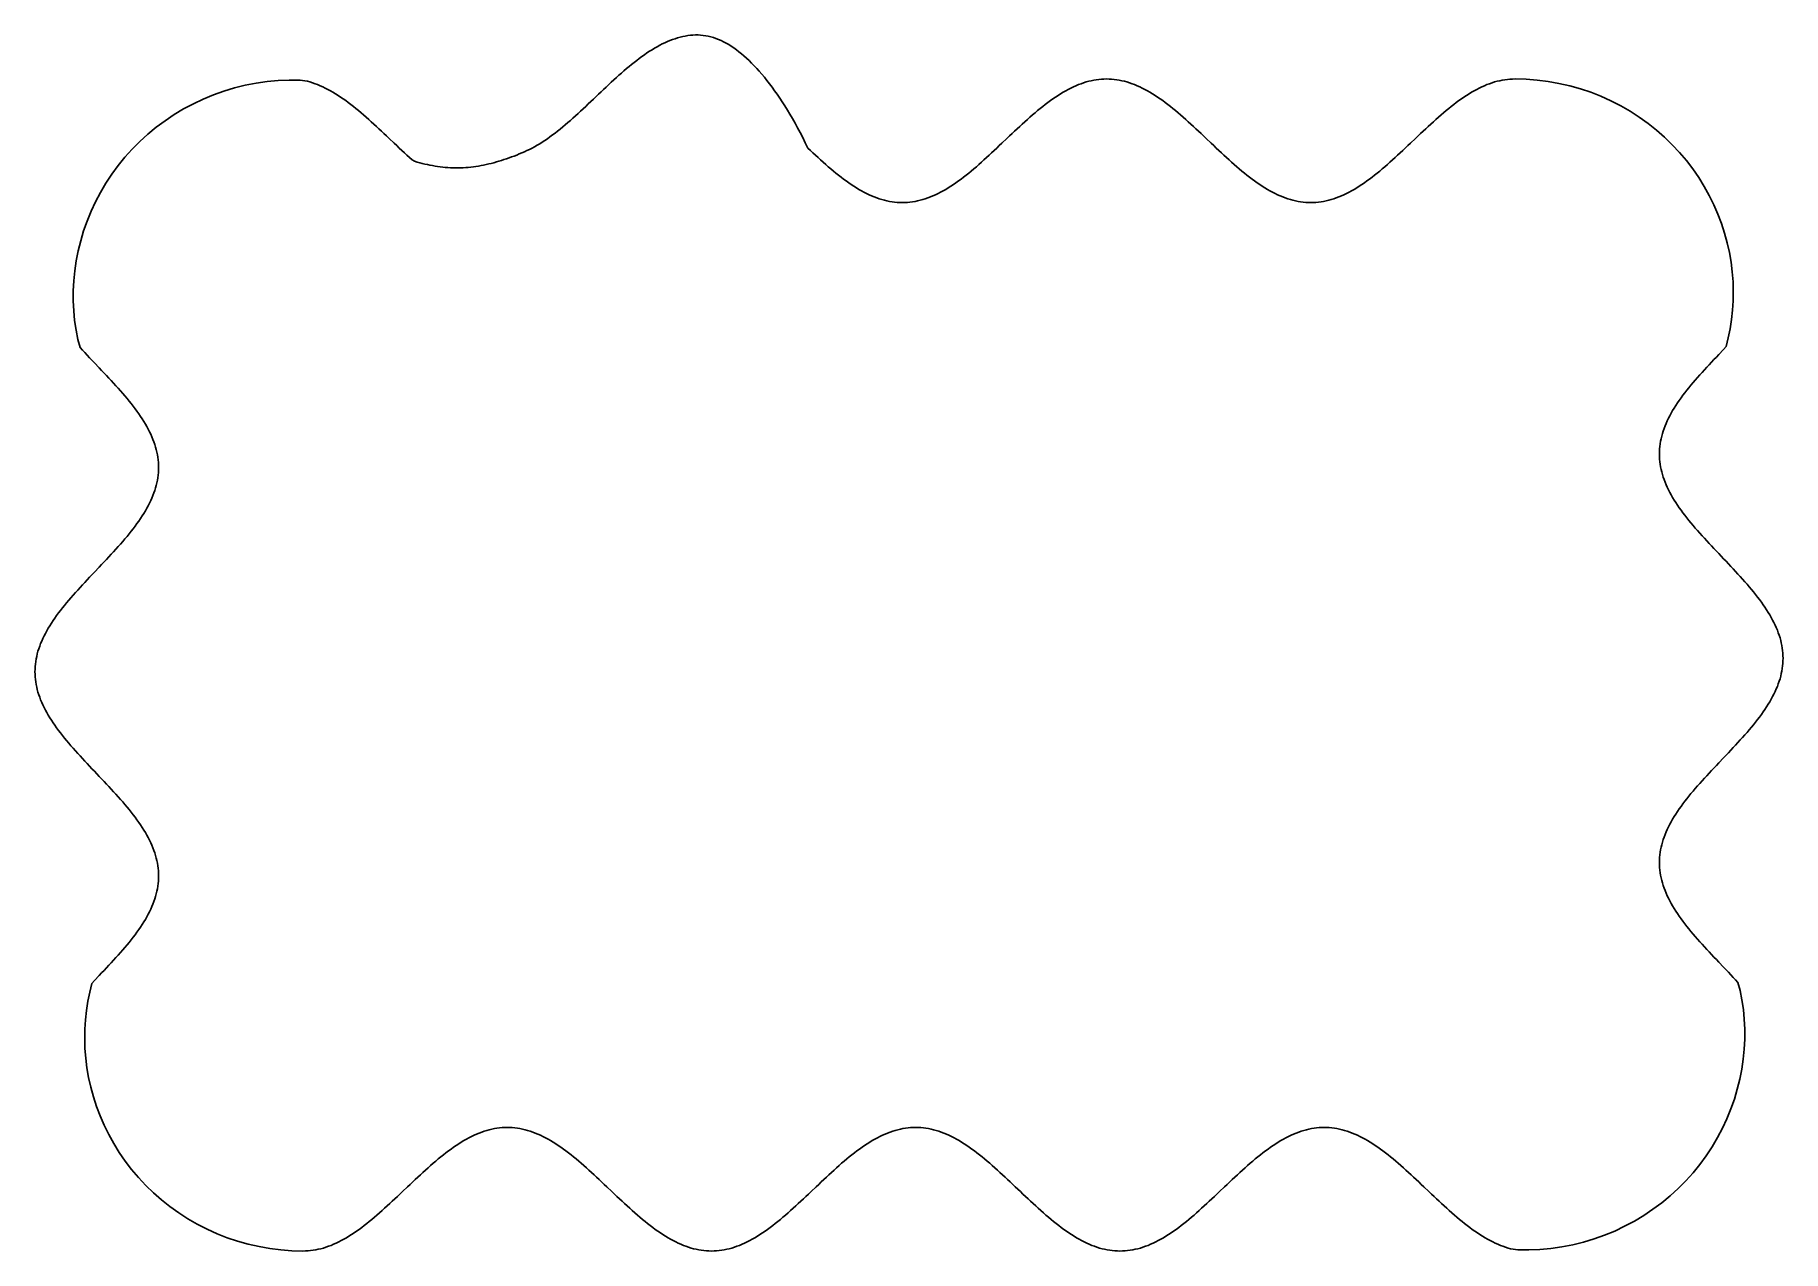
# Model space of a CAD drawing. Header units: metres. Extents: x -17 to 67.8, y -17 to 42.
import ezdxf

# ---------------------------------------------------------------- set-up
doc = ezdxf.new("R2010")
doc.units = ezdxf.units.M

msp = doc.modelspace()

# ---------------------------------------------------------------- linework, layer by layer
for p, q in [((13.4321, 41.5579), (13.3082, 41.4944)), ((13.556, 41.6175), (13.4321, 41.5579)), ((13.6798, 41.673), (13.556, 41.6175)), ((13.8037, 41.7244), (13.6798, 41.673)), ((13.9275, 41.7716), (13.8037, 41.7244)), ((14.0514, 41.8146), (13.9275, 41.7716)), ((14.1752, 41.8532), (14.0514, 41.8146)), ((14.2991, 41.8874), (14.1752, 41.8532)), ((14.4229, 41.9171), (14.2991, 41.8874)), ((14.5468, 41.9424), (14.4229, 41.9171)), ((14.6707, 41.9631), (14.5468, 41.9424)), ((14.7945, 41.9792), (14.6707, 41.9631)), ((14.9184, 41.9902), (14.7945, 41.9792)), ((15.0422, 41.9952), (14.9184, 41.9902)), ((15.1661, 41.9944), (15.0422, 41.9952)), ((15.2899, 41.9877), (15.1661, 41.9944)), ((15.4138, 41.975), (15.2899, 41.9877)), ((15.5376, 41.9565), (15.4138, 41.975)), ((15.6615, 41.932), (15.5376, 41.9565)), ((15.7854, 41.9016), (15.6615, 41.932)), ((15.9092, 41.8654), (15.7854, 41.9016)), ((16.0331, 41.8232), (15.9092, 41.8654)), ((16.1569, 41.7752), (16.0331, 41.8232)), ((16.2808, 41.7214), (16.1569, 41.7752)), ((16.4046, 41.6617), (16.2808, 41.7214)), ((16.5285, 41.5963), (16.4046, 41.6617)), ((16.6524, 41.5251), (16.5285, 41.5963)), ((12.1935, 40.7634), (12.0697, 40.6667)), ((12.3174, 40.8573), (12.1935, 40.7634)), ((12.4413, 40.9483), (12.3174, 40.8573)), ((12.5651, 41.0364), (12.4413, 40.9483)), ((12.689, 41.1213), (12.5651, 41.0364)), ((12.8128, 41.203), (12.689, 41.1213)), ((12.9367, 41.2812), (12.8128, 41.203)), ((13.0605, 41.3559), (12.9367, 41.2812)), ((13.1844, 41.427), (13.0605, 41.3559)), ((13.3082, 41.4944), (13.1844, 41.427)), ((16.7762, 41.4482), (16.6524, 41.5251)), ((16.9001, 41.3655), (16.7762, 41.4482)), ((17.0239, 41.2772), (16.9001, 41.3655)), ((17.1478, 41.1833), (17.0239, 41.2772)), ((17.2716, 41.0837), (17.1478, 41.1833)), ((17.3955, 40.9786), (17.2716, 41.0837)), ((17.5193, 40.8679), (17.3955, 40.9786)), ((17.6432, 40.7517), (17.5193, 40.8679)), ((17.7671, 40.6301), (17.6432, 40.7517)), ((11.2027, 39.927), (11.0788, 39.8143)), ((11.3266, 40.0383), (11.2027, 39.927)), ((11.4504, 40.148), (11.3266, 40.0383)), ((11.5743, 40.256), (11.4504, 40.148)), ((11.6981, 40.362), (11.5743, 40.256)), ((11.822, 40.4659), (11.6981, 40.362)), ((11.9458, 40.5675), (11.822, 40.4659)), ((12.0697, 40.6667), (11.9458, 40.5675)), ((17.8909, 40.503), (17.7671, 40.6301)), ((18.0148, 40.3704), (17.8909, 40.503)), ((18.1386, 40.2325), (18.0148, 40.3704)), ((18.2625, 40.0891), (18.1386, 40.2325)), ((18.3863, 39.9403), (18.2625, 40.0891)), ((18.5102, 39.7861), (18.3863, 39.9403)), ((34.8592, 39.8577), (34.7353, 39.8507)), ((34.983, 39.86), (34.8592, 39.8577)), ((35.1069, 39.8577), (34.983, 39.86)), ((35.2307, 39.8507), (35.1069, 39.8577)), ((54.6761, 39.8577), (54.5523, 39.8507)), ((54.8, 39.86), (54.6761, 39.8577)), ((55.3365, 39.8466), (54.8, 39.86)), ((-8.33832, 39.0927), (-8.8335, 38.8882)), ((-7.83315, 39.2724), (-8.33832, 39.0927)), ((-7.31935, 39.4267), (-7.83315, 39.2724)), ((-6.79834, 39.5552), (-7.31935, 39.4267)), ((-6.27158, 39.6576), (-6.79834, 39.5552)), ((-5.74051, 39.7336), (-6.27158, 39.6576)), ((-5.2066, 39.783), (-5.74051, 39.7336)), ((-4.67137, 39.8057), (-5.2066, 39.783)), ((-4.13626, 39.8016), (-4.67137, 39.8057)), ((-3.90773, 39.7771), (-4.13626, 39.8016)), ((-3.78387, 39.7474), (-3.90773, 39.7771)), ((-3.66002, 39.7132), (-3.78387, 39.7474)), ((-3.53615, 39.6746), (-3.66002, 39.7132)), ((-3.41229, 39.6316), (-3.53615, 39.6746)), ((-3.28844, 39.5844), (-3.41229, 39.6316)), ((-3.16458, 39.533), (-3.28844, 39.5844)), ((-3.04073, 39.4775), (-3.16458, 39.533)), ((-2.91687, 39.4179), (-3.04073, 39.4775)), ((-2.79301, 39.3544), (-2.91687, 39.4179)), ((-2.66916, 39.287), (-2.79301, 39.3544)), ((-2.5453, 39.2159), (-2.66916, 39.287)), ((-2.42145, 39.1412), (-2.5453, 39.2159)), ((-2.29759, 39.063), (-2.42145, 39.1412)), ((-2.17374, 38.9813), (-2.29759, 39.063)), ((10.3357, 39.1178), (10.088, 38.8822)), ((10.4595, 39.2354), (10.3357, 39.1178)), ((10.5834, 39.3526), (10.4595, 39.2354)), ((10.7073, 39.4693), (10.5834, 39.3526)), ((10.8311, 39.5853), (10.7073, 39.4693)), ((10.955, 39.7003), (10.8311, 39.5853)), ((11.0788, 39.8143), (10.955, 39.7003)), ((18.634, 39.6265), (18.5102, 39.7861)), ((18.7579, 39.4615), (18.634, 39.6265)), ((18.8818, 39.291), (18.7579, 39.4615)), ((19.0056, 39.1149), (18.8818, 39.291)), ((19.1295, 38.9332), (19.0056, 39.1149)), ((32.6298, 39.063), (32.5059, 38.9813)), ((32.7536, 39.1412), (32.6298, 39.063)), ((32.8775, 39.2159), (32.7536, 39.1412)), ((33.0013, 39.287), (32.8775, 39.2159)), ((33.1252, 39.3544), (33.0013, 39.287)), ((33.2491, 39.4179), (33.1252, 39.3544)), ((33.3729, 39.4775), (33.2491, 39.4179)), ((33.4968, 39.533), (33.3729, 39.4775)), ((33.6206, 39.5844), (33.4968, 39.533)), ((33.7445, 39.6316), (33.6206, 39.5844)), ((33.8683, 39.6746), (33.7445, 39.6316)), ((33.9922, 39.7132), (33.8683, 39.6746)), ((34.116, 39.7474), (33.9922, 39.7132)), ((34.2399, 39.7771), (34.116, 39.7474)), ((34.3638, 39.8024), (34.2399, 39.7771)), ((34.4876, 39.8231), (34.3638, 39.8024)), ((34.6115, 39.8392), (34.4876, 39.8231)), ((34.7353, 39.8507), (34.6115, 39.8392)), ((35.3546, 39.8392), (35.2307, 39.8507)), ((35.4785, 39.8231), (35.3546, 39.8392)), ((35.6023, 39.8024), (35.4785, 39.8231)), ((35.7262, 39.7771), (35.6023, 39.8024)), ((35.85, 39.7474), (35.7262, 39.7771)), ((35.9739, 39.7132), (35.85, 39.7474)), ((36.0977, 39.6746), (35.9739, 39.7132)), ((36.2216, 39.6316), (36.0977, 39.6746)), ((36.3455, 39.5844), (36.2216, 39.6316)), ((36.4693, 39.533), (36.3455, 39.5844)), ((36.5932, 39.4775), (36.4693, 39.533)), ((36.717, 39.4179), (36.5932, 39.4775)), ((36.8409, 39.3544), (36.717, 39.4179)), ((36.9647, 39.287), (36.8409, 39.3544)), ((37.0886, 39.2159), (36.9647, 39.287)), ((37.2124, 39.1412), (37.0886, 39.2159)), ((37.3363, 39.063), (37.2124, 39.1412)), ((37.4602, 38.9813), (37.3363, 39.063)), ((52.4467, 39.063), (52.3229, 38.9813)), ((52.5706, 39.1412), (52.4467, 39.063)), ((52.6944, 39.2159), (52.5706, 39.1412)), ((52.8183, 39.287), (52.6944, 39.2159)), ((52.9422, 39.3544), (52.8183, 39.287)), ((53.066, 39.4179), (52.9422, 39.3544)), ((53.1899, 39.4775), (53.066, 39.4179)), ((53.3137, 39.533), (53.1899, 39.4775)), ((53.4376, 39.5844), (53.3137, 39.533)), ((53.5614, 39.6316), (53.4376, 39.5844)), ((53.6853, 39.6746), (53.5614, 39.6316)), ((53.8091, 39.7132), (53.6853, 39.6746)), ((53.933, 39.7474), (53.8091, 39.7132)), ((54.0569, 39.7771), (53.933, 39.7474)), ((54.1807, 39.8024), (54.0569, 39.7771)), ((54.3046, 39.8231), (54.1807, 39.8024)), ((54.4284, 39.8392), (54.3046, 39.8231)), ((54.5523, 39.8507), (54.4284, 39.8392)), ((55.8714, 39.8065), (55.3365, 39.8466)), ((56.4034, 39.7398), (55.8714, 39.8065)), ((56.931, 39.6467), (56.4034, 39.7398)), ((57.4527, 39.5276), (56.931, 39.6467)), ((57.9671, 39.3828), (57.4527, 39.5276)), ((58.4728, 39.2129), (57.9671, 39.3828)), ((58.9684, 39.0185), (58.4728, 39.2129)), ((59.4527, 38.8001), (58.9684, 39.0185)), ((-9.78848, 38.4075), (-10.2457, 38.1327)), ((-9.31731, 38.6596), (-9.78848, 38.4075)), ((-8.8335, 38.8882), (-9.31731, 38.6596)), ((-2.04988, 38.8964), (-2.17374, 38.9813)), ((-1.92603, 38.8083), (-2.04988, 38.8964)), ((-1.80217, 38.7173), (-1.92603, 38.8083)), ((-1.67831, 38.6234), (-1.80217, 38.7173)), ((-1.55446, 38.5267), (-1.67831, 38.6234)), ((-1.4306, 38.4275), (-1.55446, 38.5267)), ((-1.30675, 38.3259), (-1.4306, 38.4275)), ((-1.18289, 38.222), (-1.30675, 38.3259)), ((-1.05904, 38.116), (-1.18289, 38.222)), ((9.34485, 38.1857), (9.22099, 38.0729)), ((9.4687, 38.2997), (9.34485, 38.1857)), ((9.59256, 38.4147), (9.4687, 38.2997)), ((9.71642, 38.5307), (9.59256, 38.4147)), ((9.84027, 38.6474), (9.71642, 38.5307)), ((9.96413, 38.7646), (9.84027, 38.6474)), ((10.088, 38.8822), (9.96413, 38.7646)), ((19.2533, 38.7458), (19.1295, 38.9332)), ((19.3772, 38.5525), (19.2533, 38.7458)), ((19.501, 38.3533), (19.3772, 38.5525)), ((19.6249, 38.1479), (19.501, 38.3533)), ((31.5151, 38.222), (31.3912, 38.116)), ((31.6389, 38.3259), (31.5151, 38.222)), ((31.7628, 38.4275), (31.6389, 38.3259)), ((31.8866, 38.5267), (31.7628, 38.4275)), ((32.0105, 38.6234), (31.8866, 38.5267)), ((32.1344, 38.7173), (32.0105, 38.6234)), ((32.2582, 38.8083), (32.1344, 38.7173)), ((32.3821, 38.8964), (32.2582, 38.8083)), ((32.5059, 38.9813), (32.3821, 38.8964)), ((37.584, 38.8964), (37.4602, 38.9813)), ((37.7079, 38.8083), (37.584, 38.8964)), ((37.8317, 38.7173), (37.7079, 38.8083)), ((37.9556, 38.6234), (37.8317, 38.7173)), ((38.0794, 38.5267), (37.9556, 38.6234)), ((38.2033, 38.4275), (38.0794, 38.5267)), ((38.3271, 38.3259), (38.2033, 38.4275)), ((38.451, 38.222), (38.3271, 38.3259)), ((38.5749, 38.116), (38.451, 38.222)), ((51.332, 38.222), (51.2082, 38.116)), ((51.4559, 38.3259), (51.332, 38.222)), ((51.5797, 38.4275), (51.4559, 38.3259)), ((51.7036, 38.5267), (51.5797, 38.4275)), ((51.8275, 38.6234), (51.7036, 38.5267)), ((51.9513, 38.7173), (51.8275, 38.6234)), ((52.0752, 38.8083), (51.9513, 38.7173)), ((52.199, 38.8964), (52.0752, 38.8083)), ((52.3229, 38.9813), (52.199, 38.8964)), ((59.9243, 38.5585), (59.4527, 38.8001)), ((60.382, 38.2947), (59.9243, 38.5585)), ((60.8248, 38.0093), (60.382, 38.2947)), ((-11.1138, 37.5187), (-11.5224, 37.1813)), ((-10.6879, 37.8362), (-11.1138, 37.5187)), ((-10.2457, 38.1327), (-10.6879, 37.8362)), ((-0.93518, 38.008), (-1.05904, 38.116)), ((-0.81132, 37.8983), (-0.93518, 38.008)), ((-0.68747, 37.787), (-0.81132, 37.8983)), ((-0.56361, 37.6743), (-0.68747, 37.787)), ((-0.43976, 37.5603), (-0.56361, 37.6743)), ((-0.3159, 37.4453), (-0.43976, 37.5603)), ((-0.19205, 37.3293), (-0.3159, 37.4453)), ((-0.06819, 37.2126), (-0.19205, 37.3293)), ((8.354, 37.3333), (8.23015, 37.2366)), ((8.47786, 37.4325), (8.354, 37.3333)), ((8.60172, 37.5341), (8.47786, 37.4325)), ((8.72557, 37.638), (8.60172, 37.5341)), ((8.84943, 37.744), (8.72557, 37.638)), ((8.97328, 37.8519), (8.84943, 37.744)), ((9.09714, 37.9616), (8.97328, 37.8519)), ((9.22099, 38.0729), (9.09714, 37.9616)), ((19.7487, 37.9361), (19.6249, 38.1479)), ((19.8726, 37.7176), (19.7487, 37.9361)), ((19.9965, 37.492), (19.8726, 37.7176)), ((20.1203, 37.2591), (19.9965, 37.492)), ((30.5242, 37.3293), (30.4004, 37.2126)), ((30.6481, 37.4453), (30.5242, 37.3293)), ((30.7719, 37.5603), (30.6481, 37.4453)), ((30.8958, 37.6743), (30.7719, 37.5603)), ((31.0196, 37.787), (30.8958, 37.6743)), ((31.1435, 37.8983), (31.0196, 37.787)), ((31.2674, 38.008), (31.1435, 37.8983)), ((31.3912, 38.116), (31.2674, 38.008)), ((38.6987, 38.008), (38.5749, 38.116)), ((38.8226, 37.8983), (38.6987, 38.008)), ((38.9464, 37.787), (38.8226, 37.8983)), ((39.0703, 37.6743), (38.9464, 37.787)), ((39.1941, 37.5603), (39.0703, 37.6743)), ((39.318, 37.4453), (39.1941, 37.5603)), ((39.4418, 37.3293), (39.318, 37.4453)), ((39.5657, 37.2126), (39.4418, 37.3293)), ((50.3412, 37.3293), (50.2173, 37.2126)), ((50.465, 37.4453), (50.3412, 37.3293)), ((50.5889, 37.5603), (50.465, 37.4453)), ((50.7127, 37.6743), (50.5889, 37.5603)), ((50.8366, 37.787), (50.7127, 37.6743)), ((50.9605, 37.8983), (50.8366, 37.787)), ((51.0843, 38.008), (50.9605, 37.8983)), ((51.2082, 38.116), (51.0843, 38.008)), ((61.2514, 37.7034), (60.8248, 38.0093)), ((61.6609, 37.378), (61.2514, 37.7034)), ((62.0524, 37.0341), (61.6609, 37.378)), ((-11.9126, 36.825), (-12.2835, 36.451)), ((-11.5224, 37.1813), (-11.9126, 36.825)), ((0.05565, 37.0954), (-0.06819, 37.2126)), ((0.1795, 36.9778), (0.05565, 37.0954)), ((0.42722, 36.7422), (0.1795, 36.9778)), ((0.55107, 36.6246), (0.42722, 36.7422)), ((0.67493, 36.5074), (0.55107, 36.6246)), ((0.79878, 36.3907), (0.67493, 36.5074)), ((7.11545, 36.5056), (6.99159, 36.4421)), ((7.2393, 36.5729), (7.11545, 36.5056)), ((7.36316, 36.644), (7.2393, 36.5729)), ((7.48701, 36.7188), (7.36316, 36.644)), ((7.61087, 36.797), (7.48701, 36.7188)), ((7.73473, 36.8787), (7.61087, 36.797)), ((7.85858, 36.9636), (7.73473, 36.8787)), ((7.98244, 37.0517), (7.85858, 36.9636)), ((8.10629, 37.1427), (7.98244, 37.0517)), ((8.23015, 37.2366), (8.10629, 37.1427)), ((20.2442, 37.0182), (20.1203, 37.2591)), ((20.368, 36.7687), (20.2442, 37.0182)), ((20.4919, 36.51), (20.368, 36.7687)), ((20.6157, 36.3907), (20.4919, 36.51)), ((29.6572, 36.5074), (29.5334, 36.3907)), ((29.7811, 36.6246), (29.6572, 36.5074)), ((29.9049, 36.7422), (29.7811, 36.6246)), ((30.1526, 36.9778), (29.9049, 36.7422)), ((30.2765, 37.0954), (30.1526, 36.9778)), ((30.4004, 37.2126), (30.2765, 37.0954)), ((39.6896, 37.0954), (39.5657, 37.2126)), ((39.8134, 36.9778), (39.6896, 37.0954)), ((40.0611, 36.7422), (39.8134, 36.9778)), ((40.185, 36.6246), (40.0611, 36.7422)), ((40.3088, 36.5074), (40.185, 36.6246)), ((40.4327, 36.3907), (40.3088, 36.5074)), ((49.4742, 36.5074), (49.3503, 36.3907)), ((49.598, 36.6246), (49.4742, 36.5074)), ((49.7219, 36.7422), (49.598, 36.6246)), ((49.9696, 36.9778), (49.7219, 36.7422)), ((50.0935, 37.0954), (49.9696, 36.9778)), ((50.2173, 37.2126), (50.0935, 37.0954)), ((62.4248, 36.673), (62.0524, 37.0341)), ((62.7774, 36.2956), (62.4248, 36.673)), ((-12.9642, 35.6546), (-13.2724, 35.2345)), ((-12.6343, 36.0605), (-12.9642, 35.6546)), ((-12.2835, 36.451), (-12.6343, 36.0605)), ((0.92264, 36.2747), (0.79878, 36.3907)), ((1.04649, 36.1597), (0.92264, 36.2747)), ((1.17035, 36.0457), (1.04649, 36.1597)), ((1.2942, 35.9329), (1.17035, 36.0457)), ((1.41808, 35.8671), (1.2942, 35.9329)), ((1.54193, 35.8315), (1.41808, 35.8671)), ((1.66579, 35.7974), (1.54193, 35.8315)), ((1.78964, 35.765), (1.66579, 35.7974)), ((1.9135, 35.7346), (1.78964, 35.765)), ((2.03735, 35.7061), (1.9135, 35.7346)), ((2.16121, 35.6797), (2.03735, 35.7061)), ((2.28506, 35.6555), (2.16121, 35.6797)), ((2.40892, 35.6335), (2.28506, 35.6555)), ((2.53278, 35.614), (2.40892, 35.6335)), ((4.39061, 35.6178), (4.26675, 35.6006)), ((4.51447, 35.6372), (4.39061, 35.6178)), ((4.63832, 35.6588), (4.51447, 35.6372)), ((4.76218, 35.6826), (4.63832, 35.6588)), ((4.88603, 35.7085), (4.76218, 35.6826)), ((5.00989, 35.7364), (4.88603, 35.7085)), ((5.13374, 35.7664), (5.00989, 35.7364)), ((5.2576, 35.7984), (5.13374, 35.7664)), ((5.38145, 35.8323), (5.2576, 35.7984)), ((5.50531, 35.8681), (5.38145, 35.8323)), ((5.62917, 35.9059), (5.50531, 35.8681)), ((5.75302, 35.9454), (5.62917, 35.9059)), ((5.87688, 35.9869), (5.75302, 35.9454)), ((6.00073, 36.0302), (5.87688, 35.9869)), ((6.12459, 36.0752), (6.00073, 36.0302)), ((6.24844, 36.122), (6.12459, 36.0752)), ((6.37231, 36.1706), (6.24844, 36.122)), ((6.49617, 36.2209), (6.37231, 36.1706)), ((6.62003, 36.273), (6.49617, 36.2209)), ((6.74388, 36.3267), (6.62003, 36.273)), ((6.86774, 36.3825), (6.74388, 36.3267)), ((6.99159, 36.4421), (6.86774, 36.3825)), ((20.7396, 36.2747), (20.6157, 36.3907)), ((20.8634, 36.1597), (20.7396, 36.2747)), ((20.9873, 36.0457), (20.8634, 36.1597)), ((21.1112, 35.9329), (20.9873, 36.0457)), ((21.235, 35.8216), (21.1112, 35.9329)), ((21.3589, 35.7119), (21.235, 35.8216)), ((21.4827, 35.604), (21.3589, 35.7119)), ((28.7902, 35.7119), (28.6664, 35.604)), ((28.9141, 35.8216), (28.7902, 35.7119)), ((29.0379, 35.9329), (28.9141, 35.8216)), ((29.1618, 36.0457), (29.0379, 35.9329)), ((29.2857, 36.1597), (29.1618, 36.0457)), ((29.4095, 36.2747), (29.2857, 36.1597)), ((29.5334, 36.3907), (29.4095, 36.2747)), ((40.5565, 36.2747), (40.4327, 36.3907)), ((40.6804, 36.1597), (40.5565, 36.2747)), ((40.8043, 36.0457), (40.6804, 36.1597)), ((40.9281, 35.9329), (40.8043, 36.0457)), ((41.052, 35.8216), (40.9281, 35.9329)), ((41.1758, 35.7119), (41.052, 35.8216)), ((41.2997, 35.604), (41.1758, 35.7119)), ((48.6072, 35.7119), (48.4833, 35.604)), ((48.731, 35.8216), (48.6072, 35.7119)), ((48.8549, 35.9329), (48.731, 35.8216)), ((48.9788, 36.0457), (48.8549, 35.9329)), ((49.1026, 36.1597), (48.9788, 36.0457)), ((49.2265, 36.2747), (49.1026, 36.1597)), ((49.3503, 36.3907), (49.2265, 36.2747)), ((63.1095, 35.9033), (62.7774, 36.2956)), ((63.4204, 35.4972), (63.1095, 35.9033)), ((-13.5583, 34.8016), (-13.8215, 34.3572)), ((-13.2724, 35.2345), (-13.5583, 34.8016)), ((2.65663, 35.5968), (2.53278, 35.614)), ((2.78049, 35.5821), (2.65663, 35.5968)), ((2.90434, 35.5699), (2.78049, 35.5821)), ((3.0282, 35.5602), (2.90434, 35.5699)), ((3.15205, 35.553), (3.0282, 35.5602)), ((3.27591, 35.5484), (3.15205, 35.553)), ((3.39977, 35.5463), (3.27591, 35.5484)), ((3.52362, 35.5467), (3.39977, 35.5463)), ((3.64748, 35.5496), (3.52362, 35.5467)), ((3.77133, 35.555), (3.64748, 35.5496)), ((3.89519, 35.5628), (3.77133, 35.555)), ((4.01904, 35.573), (3.89519, 35.5628)), ((4.1429, 35.5856), (4.01904, 35.573)), ((4.26675, 35.6006), (4.1429, 35.5856)), ((21.6066, 35.498), (21.4827, 35.604)), ((21.7305, 35.3941), (21.6066, 35.498)), ((21.8543, 35.2925), (21.7305, 35.3941)), ((21.9782, 35.1933), (21.8543, 35.2925)), ((22.102, 35.0966), (21.9782, 35.1933)), ((22.2259, 35.0027), (22.102, 35.0966)), ((22.3497, 34.9117), (22.2259, 35.0027)), ((22.4736, 34.8236), (22.3497, 34.9117)), ((22.5974, 34.7387), (22.4736, 34.8236)), ((27.6755, 34.8236), (27.5517, 34.7387)), ((27.7994, 34.9117), (27.6755, 34.8236)), ((27.9232, 35.0027), (27.7994, 34.9117)), ((28.0471, 35.0966), (27.9232, 35.0027)), ((28.171, 35.1933), (28.0471, 35.0966)), ((28.2948, 35.2925), (28.171, 35.1933)), ((28.4187, 35.3941), (28.2948, 35.2925)), ((28.5425, 35.498), (28.4187, 35.3941)), ((28.6664, 35.604), (28.5425, 35.498)), ((41.4236, 35.498), (41.2997, 35.604)), ((41.5474, 35.3941), (41.4236, 35.498)), ((41.6713, 35.2925), (41.5474, 35.3941)), ((41.7951, 35.1933), (41.6713, 35.2925)), ((41.919, 35.0966), (41.7951, 35.1933)), ((42.0428, 35.0027), (41.919, 35.0966)), ((42.1667, 34.9117), (42.0428, 35.0027)), ((42.2905, 34.8236), (42.1667, 34.9117)), ((42.4144, 34.7387), (42.2905, 34.8236)), ((47.4925, 34.8236), (47.3686, 34.7387)), ((47.6163, 34.9117), (47.4925, 34.8236)), ((47.7402, 35.0027), (47.6163, 34.9117)), ((47.8641, 35.0966), (47.7402, 35.0027)), ((47.9879, 35.1933), (47.8641, 35.0966)), ((48.1118, 35.2925), (47.9879, 35.1933)), ((48.2356, 35.3941), (48.1118, 35.2925)), ((48.3595, 35.498), (48.2356, 35.3941)), ((48.4833, 35.604), (48.3595, 35.498)), ((63.7095, 35.0787), (63.4204, 35.4972)), ((63.9764, 34.649), (63.7095, 35.0787)), ((-13.8215, 34.3572), (-14.0613, 33.9026)), ((22.7213, 34.657), (22.5974, 34.7387)), ((22.8452, 34.5788), (22.7213, 34.657)), ((22.969, 34.504), (22.8452, 34.5788)), ((23.0929, 34.4329), (22.969, 34.504)), ((23.2167, 34.3656), (23.0929, 34.4329)), ((23.3406, 34.3021), (23.2167, 34.3656)), ((23.4644, 34.2425), (23.3406, 34.3021)), ((23.5883, 34.187), (23.4644, 34.2425)), ((23.7121, 34.1356), (23.5883, 34.187)), ((23.836, 34.0883), (23.7121, 34.1356)), ((23.9599, 34.0454), (23.836, 34.0883)), ((24.0837, 34.0068), (23.9599, 34.0454)), ((24.2076, 33.9726), (24.0837, 34.0068)), ((24.3314, 33.9429), (24.2076, 33.9726)), ((24.4553, 33.9176), (24.3314, 33.9429)), ((25.8177, 33.9429), (25.6938, 33.9176)), ((25.9415, 33.9726), (25.8177, 33.9429)), ((26.0654, 34.0068), (25.9415, 33.9726)), ((26.1893, 34.0454), (26.0654, 34.0068)), ((26.3131, 34.0883), (26.1893, 34.0454)), ((26.437, 34.1356), (26.3131, 34.0883)), ((26.5608, 34.187), (26.437, 34.1356)), ((26.6847, 34.2425), (26.5608, 34.187)), ((26.8085, 34.3021), (26.6847, 34.2425)), ((26.9324, 34.3656), (26.8085, 34.3021)), ((27.0563, 34.4329), (26.9324, 34.3656)), ((27.1801, 34.504), (27.0563, 34.4329)), ((27.304, 34.5788), (27.1801, 34.504)), ((27.4278, 34.657), (27.304, 34.5788)), ((27.5517, 34.7387), (27.4278, 34.657)), ((42.5383, 34.657), (42.4144, 34.7387)), ((42.6621, 34.5788), (42.5383, 34.657)), ((42.786, 34.504), (42.6621, 34.5788)), ((42.9098, 34.4329), (42.786, 34.504)), ((43.0337, 34.3656), (42.9098, 34.4329)), ((43.1575, 34.3021), (43.0337, 34.3656)), ((43.2814, 34.2425), (43.1575, 34.3021)), ((43.4052, 34.187), (43.2814, 34.2425)), ((43.5291, 34.1356), (43.4052, 34.187)), ((43.653, 34.0883), (43.5291, 34.1356)), ((43.7768, 34.0454), (43.653, 34.0883)), ((43.9007, 34.0068), (43.7768, 34.0454)), ((44.0245, 33.9726), (43.9007, 34.0068)), ((44.1484, 33.9429), (44.0245, 33.9726)), ((44.2722, 33.9176), (44.1484, 33.9429)), ((45.6346, 33.9429), (45.5108, 33.9176)), ((45.7585, 33.9726), (45.6346, 33.9429)), ((45.8824, 34.0068), (45.7585, 33.9726)), ((46.0062, 34.0454), (45.8824, 34.0068)), ((46.1301, 34.0883), (46.0062, 34.0454)), ((46.2539, 34.1356), (46.1301, 34.0883)), ((46.3778, 34.187), (46.2539, 34.1356)), ((46.5016, 34.2425), (46.3778, 34.187)), ((46.6255, 34.3021), (46.5016, 34.2425)), ((46.7494, 34.3656), (46.6255, 34.3021)), ((46.8732, 34.4329), (46.7494, 34.3656)), ((46.9971, 34.504), (46.8732, 34.4329)), ((47.1209, 34.5788), (46.9971, 34.504)), ((47.2448, 34.657), (47.1209, 34.5788)), ((47.3686, 34.7387), (47.2448, 34.657)), ((64.2206, 34.2095), (63.9764, 34.649)), ((64.4419, 33.7614), (64.2206, 34.2095)), ((-14.2775, 33.4391), (-14.4698, 32.9682)), ((-14.0613, 33.9026), (-14.2775, 33.4391)), ((24.5791, 33.8969), (24.4553, 33.9176)), ((24.703, 33.8808), (24.5791, 33.8969)), ((24.8268, 33.8692), (24.703, 33.8808)), ((24.9507, 33.8623), (24.8268, 33.8692)), ((25.0746, 33.86), (24.9507, 33.8623)), ((25.1984, 33.8623), (25.0746, 33.86)), ((25.3223, 33.8692), (25.1984, 33.8623)), ((25.4461, 33.8808), (25.3223, 33.8692)), ((25.57, 33.8969), (25.4461, 33.8808)), ((25.6938, 33.9176), (25.57, 33.8969)), ((44.3961, 33.8969), (44.2722, 33.9176)), ((44.5199, 33.8808), (44.3961, 33.8969)), ((44.6438, 33.8692), (44.5199, 33.8808)), ((44.7677, 33.8623), (44.6438, 33.8692)), ((44.8915, 33.86), (44.7677, 33.8623)), ((45.0154, 33.8623), (44.8915, 33.86)), ((45.1392, 33.8692), (45.0154, 33.8623)), ((45.2631, 33.8808), (45.1392, 33.8692)), ((45.3869, 33.8969), (45.2631, 33.8808)), ((45.5108, 33.9176), (45.3869, 33.8969)), ((64.6399, 33.3061), (64.4419, 33.7614)), ((64.8146, 32.8449), (64.6399, 33.3061)), ((-14.6379, 32.4911), (-14.7818, 32.0093)), ((-14.4698, 32.9682), (-14.6379, 32.4911)), ((64.9659, 32.3791), (64.8146, 32.8449)), ((65.0938, 31.9101), (64.9659, 32.3791)), ((-14.9014, 31.5241), (-14.9968, 31.0368)), ((-14.7818, 32.0093), (-14.9014, 31.5241)), ((65.1984, 31.439), (65.0938, 31.9101)), ((65.2798, 30.9673), (65.1984, 31.439)), ((-15.0682, 30.5489), (-15.1156, 30.0614)), ((-14.9968, 31.0368), (-15.0682, 30.5489)), ((65.3384, 30.496), (65.2798, 30.9673)), ((-15.1156, 30.0614), (-15.1396, 29.5759)), ((65.3744, 30.0265), (65.3384, 30.496)), ((65.3882, 29.5598), (65.3744, 30.0265)), ((-15.1396, 29.5759), (-15.1403, 29.0933)), ((-15.1403, 29.0933), (-15.1183, 28.6151)), ((65.3513, 28.6397), (65.3804, 29.0972)), ((65.3804, 29.0972), (65.3882, 29.5598)), ((-15.1183, 28.6151), (-15.0741, 28.1423)), ((-15.0741, 28.1423), (-15.0081, 27.676)), ((65.2319, 27.7439), (65.3016, 28.1882)), ((65.3016, 28.1882), (65.3513, 28.6397)), ((-15.0081, 27.676), (-14.9212, 27.2174)), ((-14.9212, 27.2174), (-14.8143, 26.8343)), ((65.0354, 26.88), (65.1429, 27.3075)), ((65.1429, 27.3075), (65.2319, 27.7439)), ((-14.8143, 26.8343), (-14.7003, 26.7104)), ((-14.7003, 26.7104), (-14.5853, 26.5866)), ((-14.5853, 26.5866), (-14.4693, 26.4627)), ((-14.4693, 26.4627), (-14.3526, 26.3388)), ((-14.3526, 26.3388), (-14.2354, 26.215)), ((64.4474, 26.2466), (64.5646, 26.3704)), ((64.5646, 26.3704), (64.6822, 26.4943)), ((64.6822, 26.4943), (64.9178, 26.742)), ((64.9178, 26.742), (65.0354, 26.88)), ((-14.2354, 26.215), (-14.1178, 26.0911)), ((-14.1178, 26.0911), (-13.8822, 25.8434)), ((-13.8822, 25.8434), (-13.7646, 25.7196)), ((-13.7646, 25.7196), (-13.6474, 25.5957)), ((-13.6474, 25.5957), (-13.5307, 25.4718)), ((-13.5307, 25.4718), (-13.4147, 25.348)), ((63.6519, 25.3796), (63.7616, 25.5034)), ((63.7616, 25.5034), (63.8729, 25.6273)), ((63.8729, 25.6273), (63.9857, 25.7511)), ((63.9857, 25.7511), (64.0997, 25.875)), ((64.0997, 25.875), (64.2147, 25.9989)), ((64.2147, 25.9989), (64.3307, 26.1227)), ((64.3307, 26.1227), (64.4474, 26.2466)), ((-13.4147, 25.348), (-13.2997, 25.2241)), ((-13.2997, 25.2241), (-13.1857, 25.1003)), ((-13.1857, 25.1003), (-13.0729, 24.9764)), ((-13.0729, 24.9764), (-12.9616, 24.8526)), ((-12.9616, 24.8526), (-12.8519, 24.7287)), ((-12.8519, 24.7287), (-12.744, 24.6049)), ((-12.744, 24.6049), (-12.638, 24.481)), ((62.9427, 24.5126), (63.0366, 24.6364)), ((63.0366, 24.6364), (63.1333, 24.7603)), ((63.1333, 24.7603), (63.2325, 24.8842)), ((63.2325, 24.8842), (63.3341, 25.008)), ((63.3341, 25.008), (63.438, 25.1319)), ((63.438, 25.1319), (63.544, 25.2557)), ((63.544, 25.2557), (63.6519, 25.3796)), ((-12.638, 24.481), (-12.5341, 24.3571)), ((-12.5341, 24.3571), (-12.4325, 24.2333)), ((-12.4325, 24.2333), (-12.3333, 24.1094)), ((-12.3333, 24.1094), (-12.2366, 23.9856)), ((-12.2366, 23.9856), (-12.1427, 23.8617)), ((-12.1427, 23.8617), (-12.0517, 23.7379)), ((62.3729, 23.6456), (62.444, 23.7695)), ((62.444, 23.7695), (62.5188, 23.8933)), ((62.5188, 23.8933), (62.597, 24.0172)), ((62.597, 24.0172), (62.6787, 24.141)), ((62.6787, 24.141), (62.7636, 24.2649)), ((62.7636, 24.2649), (62.8517, 24.3887)), ((62.8517, 24.3887), (62.9427, 24.5126)), ((-12.0517, 23.7379), (-11.9636, 23.614)), ((-11.9636, 23.614), (-11.8787, 23.4902)), ((-11.8787, 23.4902), (-11.797, 23.3663)), ((-11.797, 23.3663), (-11.7188, 23.2424)), ((-11.7188, 23.2424), (-11.644, 23.1186)), ((-11.644, 23.1186), (-11.5729, 22.9947)), ((-11.5729, 22.9947), (-11.5056, 22.8709)), ((61.9854, 22.7786), (62.0284, 22.9025)), ((62.0284, 22.9025), (62.0756, 23.0263)), ((62.0756, 23.0263), (62.127, 23.1502)), ((62.127, 23.1502), (62.1825, 23.274)), ((62.1825, 23.274), (62.2421, 23.3979)), ((62.2421, 23.3979), (62.3056, 23.5217)), ((62.3056, 23.5217), (62.3729, 23.6456)), ((-11.5056, 22.8709), (-11.4421, 22.747)), ((-11.4421, 22.747), (-11.3825, 22.6232)), ((-11.3825, 22.6232), (-11.327, 22.4993)), ((-11.327, 22.4993), (-11.2756, 22.3755)), ((-11.2756, 22.3755), (-11.2283, 22.2516)), ((-11.2283, 22.2516), (-11.1854, 22.1277)), ((-11.1854, 22.1277), (-11.1468, 22.0039)), ((61.8208, 22.0355), (61.8369, 22.1593)), ((61.8369, 22.1593), (61.8576, 22.2832)), ((61.8576, 22.2832), (61.8829, 22.407)), ((61.8829, 22.407), (61.9126, 22.5309)), ((61.9126, 22.5309), (61.9468, 22.6548)), ((61.9468, 22.6548), (61.9854, 22.7786)), ((-11.1468, 22.0039), (-11.1126, 21.88)), ((-11.1126, 21.88), (-11.0829, 21.7562)), ((-11.0829, 21.7562), (-11.0576, 21.6323)), ((-11.0576, 21.6323), (-11.0369, 21.5085)), ((-11.0369, 21.5085), (-11.0208, 21.3846)), ((-11.0208, 21.3846), (-11.0092, 21.2607)), ((-11.0092, 21.2607), (-11.0023, 21.1369)), ((61.8, 21.6639), (61.8023, 21.7878)), ((61.8023, 21.5401), (61.8, 21.6639)), ((61.8023, 21.7878), (61.8092, 21.9116)), ((61.8092, 21.4162), (61.8023, 21.5401)), ((61.8092, 21.9116), (61.8208, 22.0355)), ((61.8208, 21.2923), (61.8092, 21.4162)), ((61.8369, 21.1685), (61.8208, 21.2923)), ((-11.0576, 20.3938), (-11.0829, 20.2699)), ((-11.0369, 20.5176), (-11.0576, 20.3938)), ((-11.0208, 20.6415), (-11.0369, 20.5176)), ((-11.0092, 20.7653), (-11.0208, 20.6415)), ((-11.0023, 20.8892), (-11.0092, 20.7653)), ((-11.0023, 21.1369), (-11, 21.013)), ((-11, 21.013), (-11.0023, 20.8892)), ((61.8576, 21.0446), (61.8369, 21.1685)), ((61.8829, 20.9208), (61.8576, 21.0446)), ((61.9126, 20.7969), (61.8829, 20.9208)), ((61.9468, 20.673), (61.9126, 20.7969)), ((61.9854, 20.5492), (61.9468, 20.673)), ((62.0284, 20.4253), (61.9854, 20.5492)), ((62.0756, 20.3015), (62.0284, 20.4253)), ((-11.327, 19.5268), (-11.3825, 19.4029)), ((-11.2756, 19.6506), (-11.327, 19.5268)), ((-11.2283, 19.7745), (-11.2756, 19.6506)), ((-11.1854, 19.8983), (-11.2283, 19.7745)), ((-11.1468, 20.0222), (-11.1854, 19.8983)), ((-11.1126, 20.146), (-11.1468, 20.0222)), ((-11.0829, 20.2699), (-11.1126, 20.146)), ((62.127, 20.1776), (62.0756, 20.3015)), ((62.1825, 20.0538), (62.127, 20.1776)), ((62.2421, 19.9299), (62.1825, 20.0538)), ((62.3056, 19.8061), (62.2421, 19.9299)), ((62.3729, 19.6822), (62.3056, 19.8061)), ((62.444, 19.5583), (62.3729, 19.6822)), ((62.5188, 19.4345), (62.444, 19.5583)), ((-11.797, 18.6598), (-11.8787, 18.5359)), ((-11.7188, 18.7836), (-11.797, 18.6598)), ((-11.644, 18.9075), (-11.7188, 18.7836)), ((-11.5729, 19.0313), (-11.644, 18.9075)), ((-11.5056, 19.1552), (-11.5729, 19.0313)), ((-11.4421, 19.2791), (-11.5056, 19.1552)), ((-11.3825, 19.4029), (-11.4421, 19.2791)), ((62.597, 19.3106), (62.5188, 19.4345)), ((62.6787, 19.1868), (62.597, 19.3106)), ((62.7636, 19.0629), (62.6787, 19.1868)), ((62.8517, 18.9391), (62.7636, 19.0629)), ((62.9427, 18.8152), (62.8517, 18.9391)), ((63.0366, 18.6914), (62.9427, 18.8152)), ((63.1333, 18.5675), (63.0366, 18.6914)), ((-12.3333, 17.9166), (-12.4325, 17.7928)), ((-12.2366, 18.0405), (-12.3333, 17.9166)), ((-12.1427, 18.1644), (-12.2366, 18.0405)), ((-12.0517, 18.2882), (-12.1427, 18.1644)), ((-11.9636, 18.4121), (-12.0517, 18.2882)), ((-11.8787, 18.5359), (-11.9636, 18.4121)), ((63.2325, 18.4436), (63.1333, 18.5675)), ((63.3341, 18.3198), (63.2325, 18.4436)), ((63.438, 18.1959), (63.3341, 18.3198)), ((63.544, 18.0721), (63.438, 18.1959)), ((63.6519, 17.9482), (63.544, 18.0721)), ((63.7616, 17.8244), (63.6519, 17.9482)), ((63.8729, 17.7005), (63.7616, 17.8244)), ((-13.0729, 17.0497), (-13.1857, 16.9258)), ((-12.9616, 17.1735), (-13.0729, 17.0497)), ((-12.8519, 17.2974), (-12.9616, 17.1735)), ((-12.744, 17.4212), (-12.8519, 17.2974)), ((-12.638, 17.5451), (-12.744, 17.4212)), ((-12.5341, 17.6689), (-12.638, 17.5451)), ((-12.4325, 17.7928), (-12.5341, 17.6689)), ((63.9857, 17.5767), (63.8729, 17.7005)), ((64.0997, 17.4528), (63.9857, 17.5767)), ((64.2147, 17.3289), (64.0997, 17.4528)), ((64.3307, 17.2051), (64.2147, 17.3289)), ((64.4474, 17.0812), (64.3307, 17.2051)), ((64.5646, 16.9574), (64.4474, 17.0812)), ((-13.8822, 16.1826), (-14.1178, 15.9349)), ((-13.7646, 16.3065), (-13.8822, 16.1826)), ((-13.6474, 16.4304), (-13.7646, 16.3065)), ((-13.5307, 16.5542), (-13.6474, 16.4304)), ((-13.4147, 16.6781), (-13.5307, 16.5542)), ((-13.2997, 16.8019), (-13.4147, 16.6781)), ((-13.1857, 16.9258), (-13.2997, 16.8019)), ((64.6822, 16.8335), (64.5646, 16.9574)), ((64.9178, 16.5858), (64.6822, 16.8335)), ((65.0354, 16.462), (64.9178, 16.5858)), ((65.1526, 16.3381), (65.0354, 16.462)), ((65.2693, 16.2142), (65.1526, 16.3381)), ((65.3853, 16.0904), (65.2693, 16.2142)), ((-14.7003, 15.3157), (-14.8143, 15.1918)), ((-14.5853, 15.4395), (-14.7003, 15.3157)), ((-14.4693, 15.5634), (-14.5853, 15.4395)), ((-14.3526, 15.6872), (-14.4693, 15.5634)), ((-14.2354, 15.8111), (-14.3526, 15.6872)), ((-14.1178, 15.9349), (-14.2354, 15.8111)), ((65.5003, 15.9665), (65.3853, 16.0904)), ((65.6143, 15.8427), (65.5003, 15.9665)), ((65.7271, 15.7188), (65.6143, 15.8427)), ((65.8383, 15.595), (65.7271, 15.7188)), ((65.948, 15.4711), (65.8383, 15.595)), ((66.056, 15.3472), (65.948, 15.4711)), ((66.162, 15.2234), (66.056, 15.3472)), ((-15.4659, 14.4487), (-15.5675, 14.3248)), ((-15.362, 14.5725), (-15.4659, 14.4487)), ((-15.256, 14.6964), (-15.362, 14.5725)), ((-15.148, 14.8202), (-15.256, 14.6964)), ((-15.0383, 14.9441), (-15.148, 14.8202)), ((-14.927, 15.0679), (-15.0383, 14.9441)), ((-14.8143, 15.1918), (-14.927, 15.0679)), ((66.2659, 15.0995), (66.162, 15.2234)), ((66.3675, 14.9757), (66.2659, 15.0995)), ((66.4667, 14.8518), (66.3675, 14.9757)), ((66.5634, 14.728), (66.4667, 14.8518)), ((66.6573, 14.6041), (66.5634, 14.728)), ((66.7483, 14.4803), (66.6573, 14.6041)), ((66.8364, 14.3564), (66.7483, 14.4803)), ((-16.1213, 13.5817), (-16.203, 13.4578)), ((-16.0364, 13.7055), (-16.1213, 13.5817)), ((-15.9483, 13.8294), (-16.0364, 13.7055)), ((-15.8573, 13.9532), (-15.9483, 13.8294)), ((-15.7634, 14.0771), (-15.8573, 13.9532)), ((-15.6667, 14.201), (-15.7634, 14.0771)), ((-15.5675, 14.3248), (-15.6667, 14.201)), ((66.9213, 14.2325), (66.8364, 14.3564)), ((67.003, 14.1087), (66.9213, 14.2325)), ((67.0812, 13.9848), (67.003, 14.1087)), ((67.1559, 13.861), (67.0812, 13.9848)), ((67.2271, 13.7371), (67.1559, 13.861)), ((67.2944, 13.6133), (67.2271, 13.7371)), ((67.3579, 13.4894), (67.2944, 13.6133)), ((-16.5579, 12.8385), (-16.6175, 12.7147)), ((-16.4944, 12.9624), (-16.5579, 12.8385)), ((-16.427, 13.0863), (-16.4944, 12.9624)), ((-16.3559, 13.2101), (-16.427, 13.0863)), ((-16.2812, 13.334), (-16.3559, 13.2101)), ((-16.203, 13.4578), (-16.2812, 13.334)), ((67.4175, 13.3656), (67.3579, 13.4894)), ((67.473, 13.2417), (67.4175, 13.3656)), ((67.5244, 13.1178), (67.473, 13.2417)), ((67.5716, 12.994), (67.5244, 13.1178)), ((67.6146, 12.8701), (67.5716, 12.994)), ((67.6532, 12.7463), (67.6146, 12.8701)), ((67.6874, 12.6224), (67.6532, 12.7463)), ((-16.8874, 11.9716), (-16.9171, 11.8477)), ((-16.8532, 12.0954), (-16.8874, 11.9716)), ((-16.8146, 12.2193), (-16.8532, 12.0954)), ((-16.7716, 12.3431), (-16.8146, 12.2193)), ((-16.7244, 12.467), (-16.7716, 12.3431)), ((-16.673, 12.5908), (-16.7244, 12.467)), ((-16.6175, 12.7147), (-16.673, 12.5908)), ((67.7171, 12.4986), (67.6874, 12.6224)), ((67.7424, 12.3747), (67.7171, 12.4986)), ((67.7631, 12.2509), (67.7424, 12.3747)), ((67.7792, 12.127), (67.7631, 12.2509)), ((67.7907, 12.0031), (67.7792, 12.127)), ((67.7977, 11.8793), (67.7907, 12.0031)), ((67.8, 11.7554), (67.7977, 11.8793)), ((-16.9977, 11.2284), (-17, 11.1046)), ((-17, 11.1046), (-16.9977, 10.9807)), ((-16.9907, 11.3523), (-16.9977, 11.2284)), ((-16.9792, 11.4761), (-16.9907, 11.3523)), ((-16.9631, 11.6), (-16.9792, 11.4761)), ((-16.9424, 11.7238), (-16.9631, 11.6)), ((-16.9171, 11.8477), (-16.9424, 11.7238)), ((67.7171, 11.0123), (67.7424, 11.1361)), ((67.7424, 11.1361), (67.7631, 11.26)), ((67.7631, 11.26), (67.7792, 11.3839)), ((67.7792, 11.3839), (67.7907, 11.5077)), ((67.7907, 11.5077), (67.7977, 11.6316)), ((67.7977, 11.6316), (67.8, 11.7554)), ((-16.9977, 10.9807), (-16.9907, 10.8568)), ((-16.9907, 10.8568), (-16.9792, 10.733)), ((-16.9792, 10.733), (-16.9631, 10.6091)), ((-16.9631, 10.6091), (-16.9424, 10.4853)), ((-16.9424, 10.4853), (-16.9171, 10.3614)), ((-16.9171, 10.3614), (-16.8874, 10.2376)), ((-16.8874, 10.2376), (-16.8532, 10.1137)), ((67.4175, 10.1453), (67.473, 10.2691)), ((67.473, 10.2691), (67.5244, 10.393)), ((67.5244, 10.393), (67.5716, 10.5169)), ((67.5716, 10.5169), (67.6146, 10.6407)), ((67.6146, 10.6407), (67.6532, 10.7646)), ((67.6532, 10.7646), (67.6874, 10.8884)), ((67.6874, 10.8884), (67.7171, 11.0123)), ((-16.8532, 10.1137), (-16.8146, 9.98985)), ((-16.8146, 9.98985), (-16.7716, 9.866)), ((-16.7716, 9.866), (-16.7244, 9.74214)), ((-16.7244, 9.74214), (-16.673, 9.61829)), ((-16.673, 9.61829), (-16.6175, 9.49443)), ((-16.6175, 9.49443), (-16.5579, 9.37057)), ((-16.5579, 9.37057), (-16.4944, 9.24672)), ((66.9213, 9.27831), (67.003, 9.40216)), ((67.003, 9.40216), (67.0812, 9.52602)), ((67.0812, 9.52602), (67.1559, 9.64987)), ((67.1559, 9.64987), (67.2271, 9.77373)), ((67.2271, 9.77373), (67.2944, 9.89758)), ((67.2944, 9.89758), (67.3579, 10.0214)), ((67.3579, 10.0214), (67.4175, 10.1453)), ((-16.4944, 9.24672), (-16.427, 9.12286)), ((-16.427, 9.12286), (-16.3559, 8.99901)), ((-16.3559, 8.99901), (-16.2812, 8.87515)), ((-16.2812, 8.87515), (-16.203, 8.7513)), ((-16.203, 8.7513), (-16.1213, 8.62744)), ((-16.1213, 8.62744), (-16.0364, 8.50359)), ((-16.0364, 8.50359), (-15.9483, 8.37973)), ((66.2659, 8.41132), (66.3675, 8.53517)), ((66.3675, 8.53517), (66.4667, 8.65903)), ((66.4667, 8.65903), (66.5634, 8.78288)), ((66.5634, 8.78288), (66.6573, 8.90674)), ((66.6573, 8.90674), (66.7483, 9.03059)), ((66.7483, 9.03059), (66.8364, 9.15445)), ((66.8364, 9.15445), (66.9213, 9.27831)), ((-15.9483, 8.37973), (-15.8573, 8.25587)), ((-15.8573, 8.25587), (-15.7634, 8.13202)), ((-15.7634, 8.13202), (-15.6667, 8.00816)), ((-15.6667, 8.00816), (-15.5675, 7.88431)), ((-15.5675, 7.88431), (-15.4659, 7.76045)), ((-15.4659, 7.76045), (-15.362, 7.6366)), ((-15.362, 7.6366), (-15.256, 7.51274)), ((65.5003, 7.54433), (65.6143, 7.66818)), ((65.6143, 7.66818), (65.7271, 7.79204)), ((65.7271, 7.79204), (65.8383, 7.91589)), ((65.8383, 7.91589), (65.948, 8.03975)), ((65.948, 8.03975), (66.056, 8.1636)), ((66.056, 8.1636), (66.162, 8.28746)), ((66.162, 8.28746), (66.2659, 8.41132)), ((-15.256, 7.51274), (-15.148, 7.38889)), ((-15.148, 7.38889), (-15.0383, 7.26503)), ((-15.0383, 7.26503), (-14.927, 7.14117)), ((-14.927, 7.14117), (-14.8143, 7.01732)), ((-14.8143, 7.01732), (-14.7003, 6.89346)), ((-14.7003, 6.89346), (-14.5853, 6.76961)), ((64.6822, 6.67734), (64.9178, 6.92505)), ((64.9178, 6.92505), (65.0354, 7.0489)), ((65.0354, 7.0489), (65.1526, 7.17276)), ((65.1526, 7.17276), (65.2693, 7.29662)), ((65.2693, 7.29662), (65.3853, 7.42047)), ((65.3853, 7.42047), (65.5003, 7.54433)), ((-14.5853, 6.76961), (-14.4693, 6.64574)), ((-14.4693, 6.64574), (-14.3526, 6.52188)), ((-14.3526, 6.52188), (-14.2354, 6.39803)), ((-14.2354, 6.39803), (-14.1178, 6.27417)), ((-14.1178, 6.27417), (-13.8822, 6.02646)), ((-13.8822, 6.02646), (-13.7646, 5.9026)), ((63.9857, 5.93419), (64.0997, 6.05804)), ((64.0997, 6.05804), (64.2147, 6.1819)), ((64.2147, 6.1819), (64.3307, 6.30576)), ((64.3307, 6.30576), (64.4474, 6.42963)), ((64.4474, 6.42963), (64.5646, 6.55348)), ((64.5646, 6.55348), (64.6822, 6.67734)), ((-13.7646, 5.9026), (-13.6474, 5.77875)), ((-13.6474, 5.77875), (-13.5307, 5.65489)), ((-13.5307, 5.65489), (-13.4147, 5.53104)), ((-13.4147, 5.53104), (-13.2997, 5.40718)), ((-13.2997, 5.40718), (-13.1857, 5.28333)), ((-13.1857, 5.28333), (-13.0729, 5.15947)), ((-13.0729, 5.15947), (-12.9616, 5.03561)), ((63.2325, 5.0672), (63.3341, 5.19106)), ((63.3341, 5.19106), (63.438, 5.31491)), ((63.438, 5.31491), (63.544, 5.43877)), ((63.544, 5.43877), (63.6519, 5.56262)), ((63.6519, 5.56262), (63.7616, 5.68648)), ((63.7616, 5.68648), (63.8729, 5.81033)), ((63.8729, 5.81033), (63.9857, 5.93419)), ((-12.9616, 5.03561), (-12.8519, 4.91176)), ((-12.8519, 4.91176), (-12.744, 4.7879)), ((-12.744, 4.7879), (-12.638, 4.66405)), ((-12.638, 4.66405), (-12.5341, 4.54019)), ((-12.5341, 4.54019), (-12.4325, 4.41634)), ((-12.4325, 4.41634), (-12.3333, 4.29248)), ((-12.3333, 4.29248), (-12.2366, 4.16862)), ((62.597, 4.20021), (62.6787, 4.32407)), ((62.6787, 4.32407), (62.7636, 4.44792)), ((62.7636, 4.44792), (62.8517, 4.57178)), ((62.8517, 4.57178), (62.9427, 4.69563)), ((62.9427, 4.69563), (63.0366, 4.81949)), ((63.0366, 4.81949), (63.1333, 4.94334)), ((63.1333, 4.94334), (63.2325, 5.0672)), ((-12.2366, 4.16862), (-12.1427, 4.04477)), ((-12.1427, 4.04477), (-12.0517, 3.92091)), ((-12.0517, 3.92091), (-11.9636, 3.79706)), ((-11.9636, 3.79706), (-11.8787, 3.6732)), ((-11.8787, 3.6732), (-11.797, 3.54935)), ((-11.797, 3.54935), (-11.7188, 3.42549)), ((-11.7188, 3.42549), (-11.644, 3.30164)), ((62.127, 3.33322), (62.1825, 3.45708)), ((62.1825, 3.45708), (62.2421, 3.58093)), ((62.2421, 3.58093), (62.3056, 3.70479)), ((62.3056, 3.70479), (62.3729, 3.82864)), ((62.3729, 3.82864), (62.444, 3.9525)), ((62.444, 3.9525), (62.5188, 4.07635)), ((62.5188, 4.07635), (62.597, 4.20021)), ((-11.644, 3.30164), (-11.5729, 3.17778)), ((-11.5729, 3.17778), (-11.5056, 3.05392)), ((-11.5056, 3.05392), (-11.4421, 2.93007)), ((-11.4421, 2.93007), (-11.3825, 2.80621)), ((-11.3825, 2.80621), (-11.327, 2.68236)), ((-11.327, 2.68236), (-11.2756, 2.5585)), ((-11.2756, 2.5585), (-11.2283, 2.43465)), ((61.8576, 2.46623), (61.8829, 2.59009)), ((61.8829, 2.59009), (61.9126, 2.71394)), ((61.9126, 2.71394), (61.9468, 2.8378)), ((61.9468, 2.8378), (61.9854, 2.96165)), ((61.9854, 2.96165), (62.0284, 3.08551)), ((62.0284, 3.08551), (62.0756, 3.20937)), ((62.0756, 3.20937), (62.127, 3.33322)), ((-11.2283, 2.43465), (-11.1854, 2.31079)), ((-11.1854, 2.31079), (-11.1468, 2.18694)), ((-11.1468, 2.18694), (-11.1126, 2.06308)), ((-11.1126, 2.06308), (-11.0829, 1.93922)), ((-11.0829, 1.93922), (-11.0576, 1.81537)), ((-11.0576, 1.81537), (-11.0369, 1.6915)), ((61.8, 1.84695), (61.8023, 1.97081)), ((61.8023, 1.7231), (61.8, 1.84695)), ((61.8023, 1.97081), (61.8092, 2.09467)), ((61.8092, 1.59924), (61.8023, 1.7231)), ((61.8092, 2.09467), (61.8208, 2.21852)), ((61.8208, 2.21852), (61.8369, 2.34238)), ((61.8369, 2.34238), (61.8576, 2.46623)), ((-11.0369, 1.6915), (-11.0208, 1.56764)), ((-11.0208, 1.56764), (-11.0092, 1.44379)), ((-11.0092, 0.94836), (-11.0208, 0.82451)), ((-11.0092, 1.44379), (-11.0023, 1.31993)), ((-11.0023, 1.07222), (-11.0092, 0.94836)), ((-11.0023, 1.31993), (-11, 1.19608)), ((-11, 1.19608), (-11.0023, 1.07222)), ((61.8208, 1.47539), (61.8092, 1.59924)), ((61.8369, 1.35152), (61.8208, 1.47539)), ((61.8576, 1.22766), (61.8369, 1.35152)), ((61.8829, 1.10381), (61.8576, 1.22766)), ((61.9126, 0.97995), (61.8829, 1.10381)), ((61.9468, 0.85609), (61.9126, 0.97995)), ((61.9854, 0.73224), (61.9468, 0.85609)), ((-11.1854, 0.08138), (-11.2283, -0.04247)), ((-11.1468, 0.20523), (-11.1854, 0.08138)), ((-11.1126, 0.32909), (-11.1468, 0.20523)), ((-11.0829, 0.45294), (-11.1126, 0.32909)), ((-11.0576, 0.5768), (-11.0829, 0.45294)), ((-11.0369, 0.70065), (-11.0576, 0.5768)), ((-11.0208, 0.82451), (-11.0369, 0.70065)), ((62.0284, 0.60838), (61.9854, 0.73224)), ((62.0756, 0.48453), (62.0284, 0.60838)), ((62.127, 0.36067), (62.0756, 0.48453)), ((62.1825, 0.23682), (62.127, 0.36067)), ((62.2421, 0.11296), (62.1825, 0.23682)), ((62.3056, -0.01088), (62.2421, 0.11296)), ((-11.5729, -0.7856), (-11.644, -0.90945)), ((-11.5056, -0.66174), (-11.5729, -0.7856)), ((-11.4421, -0.53789), (-11.5056, -0.66174)), ((-11.3825, -0.41403), (-11.4421, -0.53789)), ((-11.327, -0.29018), (-11.3825, -0.41403)), ((-11.2756, -0.16632), (-11.327, -0.29018)), ((-11.2283, -0.04247), (-11.2756, -0.16632)), ((62.3729, -0.13473), (62.3056, -0.01088)), ((62.444, -0.25859), (62.3729, -0.13473)), ((62.5188, -0.38245), (62.444, -0.25859)), ((62.597, -0.5063), (62.5188, -0.38245)), ((62.6787, -0.63016), (62.597, -0.5063)), ((62.7636, -0.75401), (62.6787, -0.63016)), ((62.8517, -0.87787), (62.7636, -0.75401)), ((-12.1427, -1.65259), (-12.2366, -1.77644)), ((-12.0517, -1.52873), (-12.1427, -1.65259)), ((-11.9636, -1.40488), (-12.0517, -1.52873)), ((-11.8787, -1.28102), (-11.9636, -1.40488)), ((-11.797, -1.15717), (-11.8787, -1.28102)), ((-11.7188, -1.03331), (-11.797, -1.15717)), ((-11.644, -0.90945), (-11.7188, -1.03331)), ((62.9427, -1.00172), (62.8517, -0.87787)), ((63.0366, -1.12558), (62.9427, -1.00172)), ((63.1333, -1.24944), (63.0366, -1.12558)), ((63.2325, -1.37329), (63.1333, -1.24944)), ((63.3341, -1.49715), (63.2325, -1.37329)), ((63.438, -1.621), (63.3341, -1.49715)), ((63.544, -1.74486), (63.438, -1.621)), ((-12.8519, -2.51958), (-12.9616, -2.64343)), ((-12.744, -2.39572), (-12.8519, -2.51958)), ((-12.638, -2.27187), (-12.744, -2.39572)), ((-12.5341, -2.14801), (-12.638, -2.27187)), ((-12.4325, -2.02415), (-12.5341, -2.14801)), ((-12.3333, -1.9003), (-12.4325, -2.02415)), ((-12.2366, -1.77644), (-12.3333, -1.9003)), ((63.6519, -1.86871), (63.544, -1.74486)), ((63.7616, -1.99257), (63.6519, -1.86871)), ((63.8729, -2.11642), (63.7616, -1.99257)), ((63.9857, -2.24028), (63.8729, -2.11642)), ((64.0997, -2.36414), (63.9857, -2.24028)), ((64.2147, -2.48799), (64.0997, -2.36414)), ((64.3307, -2.61185), (64.2147, -2.48799)), ((-13.6474, -3.38658), (-13.7646, -3.51044)), ((-13.5307, -3.26273), (-13.6474, -3.38658)), ((-13.4147, -3.13885), (-13.5307, -3.26273)), ((-13.2997, -3.015), (-13.4147, -3.13885)), ((-13.1857, -2.89114), (-13.2997, -3.015)), ((-13.0729, -2.76729), (-13.1857, -2.89114)), ((-12.9616, -2.64343), (-13.0729, -2.76729)), ((64.4474, -2.7357), (64.3307, -2.61185)), ((64.5646, -2.85956), (64.4474, -2.7357)), ((64.6822, -2.98341), (64.5646, -2.85956)), ((64.9178, -3.23112), (64.6822, -2.98341)), ((65.0354, -3.35498), (64.9178, -3.23112)), ((65.1526, -3.47884), (65.0354, -3.35498)), ((-14.2354, -4.01999), (-14.3429, -4.44749)), ((-14.1178, -3.882), (-14.2354, -4.01999)), ((-13.8822, -3.63429), (-14.1178, -3.882)), ((-13.7646, -3.51044), (-13.8822, -3.63429)), ((65.2693, -3.60271), (65.1526, -3.47884)), ((65.3853, -3.72656), (65.2693, -3.60271)), ((65.5003, -3.85042), (65.3853, -3.72656)), ((65.6143, -3.97427), (65.5003, -3.85042)), ((65.7212, -4.35736), (65.6143, -3.97427)), ((-14.4319, -4.88385), (-14.5016, -5.32822)), ((-14.3429, -4.44749), (-14.4319, -4.88385)), ((65.8081, -4.81604), (65.7212, -4.35736)), ((65.8741, -5.2823), (65.8081, -4.81604)), ((-14.5513, -5.77966), (-14.5804, -6.23721)), ((-14.5016, -5.32822), (-14.5513, -5.77966)), ((65.9183, -5.75511), (65.8741, -5.2823)), ((65.9403, -6.23334), (65.9183, -5.75511)), ((-14.5804, -6.23721), (-14.5883, -6.69984)), ((-14.5883, -6.69984), (-14.5744, -7.16649)), ((65.9156, -7.20143), (65.9396, -6.71585)), ((65.9396, -6.71585), (65.9403, -6.23334)), ((-14.5744, -7.16649), (-14.5384, -7.63602)), ((65.8682, -7.68886), (65.9156, -7.20143)), ((-14.5384, -7.63602), (-14.4798, -8.10727)), ((-14.4798, -8.10727), (-14.3984, -8.57903)), ((65.7014, -8.66412), (65.7968, -8.17685)), ((65.7968, -8.17685), (65.8682, -7.68886)), ((-14.3984, -8.57903), (-14.2938, -9.05006)), ((-14.2938, -9.05006), (-14.1659, -9.5191)), ((65.4379, -9.63115), (65.5818, -9.14932)), ((65.5818, -9.14932), (65.7014, -8.66412)), ((-14.1659, -9.5191), (-14.0146, -9.98489)), ((-14.0146, -9.98489), (-13.8399, -10.4461)), ((65.0775, -10.5791), (65.2698, -10.1082)), ((65.2698, -10.1082), (65.4379, -9.63115)), ((-13.8399, -10.4461), (-13.6419, -10.9014)), ((-13.6419, -10.9014), (-13.4206, -11.3495)), ((5.41304, -11.0369), (5.5369, -11.0208)), ((5.5369, -11.0208), (5.66075, -11.0092)), ((5.66075, -11.0092), (5.78461, -11.0023)), ((5.78461, -11.0023), (5.90848, -11)), ((5.90848, -11), (6.03233, -11.0023)), ((6.03233, -11.0023), (6.15619, -11.0092)), ((6.15619, -11.0092), (6.28004, -11.0208)), ((6.28004, -11.0208), (6.4039, -11.0369)), ((25.23, -11.0369), (25.3539, -11.0208)), ((25.3539, -11.0208), (25.4777, -11.0092)), ((25.4777, -11.0092), (25.6016, -11.0023)), ((25.6016, -11.0023), (25.7254, -11)), ((25.7254, -11), (25.8493, -11.0023)), ((25.8493, -11.0023), (25.9731, -11.0092)), ((25.9731, -11.0092), (26.097, -11.0208)), ((26.097, -11.0208), (26.2209, -11.0369)), ((45.047, -11.0369), (45.1708, -11.0208)), ((45.1708, -11.0208), (45.2947, -11.0092)), ((45.2947, -11.0092), (45.4185, -11.0023)), ((45.4185, -11.0023), (45.5424, -11)), ((45.5424, -11), (45.6662, -11.0023)), ((45.6662, -11.0023), (45.7901, -11.0092)), ((45.7901, -11.0092), (45.914, -11.0208)), ((45.914, -11.0208), (46.0378, -11.0369)), ((64.8613, -11.0426), (65.0775, -10.5791)), ((-13.4206, -11.3495), (-13.1764, -11.789)), ((-13.1764, -11.789), (-12.9095, -12.2187)), ((3.43135, -11.8787), (3.55521, -11.797)), ((3.55521, -11.797), (3.67906, -11.7188)), ((3.67906, -11.7188), (3.80292, -11.644)), ((3.80292, -11.644), (3.92677, -11.5729)), ((3.92677, -11.5729), (4.05063, -11.5056)), ((4.05063, -11.5056), (4.17448, -11.4421)), ((4.17448, -11.4421), (4.29834, -11.3825)), ((4.29834, -11.3825), (4.4222, -11.327)), ((4.4222, -11.327), (4.54605, -11.2756)), ((4.54605, -11.2756), (4.66991, -11.2283)), ((4.66991, -11.2283), (4.79376, -11.1854)), ((4.79376, -11.1854), (4.91762, -11.1468)), ((4.91762, -11.1468), (5.04147, -11.1126)), ((5.04147, -11.1126), (5.16533, -11.0829)), ((5.16533, -11.0829), (5.28918, -11.0576)), ((5.28918, -11.0576), (5.41304, -11.0369)), ((6.4039, -11.0369), (6.52776, -11.0576)), ((6.52776, -11.0576), (6.65161, -11.0829)), ((6.65161, -11.0829), (6.77547, -11.1126)), ((6.77547, -11.1126), (6.89932, -11.1468)), ((6.89932, -11.1468), (7.02318, -11.1854)), ((7.02318, -11.1854), (7.14703, -11.2283)), ((7.14703, -11.2283), (7.27089, -11.2756)), ((7.27089, -11.2756), (7.39474, -11.327)), ((7.39474, -11.327), (7.5186, -11.3825)), ((7.5186, -11.3825), (7.64246, -11.4421)), ((7.64246, -11.4421), (7.76631, -11.5056)), ((7.76631, -11.5056), (7.89017, -11.5729)), ((7.89017, -11.5729), (8.01402, -11.644)), ((8.01402, -11.644), (8.13788, -11.7188)), ((8.13788, -11.7188), (8.26173, -11.797)), ((8.26173, -11.797), (8.38559, -11.8787)), ((23.2483, -11.8787), (23.3722, -11.797)), ((23.3722, -11.797), (23.496, -11.7188)), ((23.496, -11.7188), (23.6199, -11.644)), ((23.6199, -11.644), (23.7437, -11.5729)), ((23.7437, -11.5729), (23.8676, -11.5056)), ((23.8676, -11.5056), (23.9914, -11.4421)), ((23.9914, -11.4421), (24.1153, -11.3825)), ((24.1153, -11.3825), (24.2392, -11.327)), ((24.2392, -11.327), (24.363, -11.2756)), ((24.363, -11.2756), (24.4869, -11.2283)), ((24.4869, -11.2283), (24.6107, -11.1854)), ((24.6107, -11.1854), (24.7346, -11.1468)), ((24.7346, -11.1468), (24.8584, -11.1126)), ((24.8584, -11.1126), (24.9823, -11.0829)), ((24.9823, -11.0829), (25.1061, -11.0576)), ((25.1061, -11.0576), (25.23, -11.0369)), ((26.2209, -11.0369), (26.3447, -11.0576)), ((26.3447, -11.0576), (26.4686, -11.0829)), ((26.4686, -11.0829), (26.5924, -11.1126)), ((26.5924, -11.1126), (26.7163, -11.1468)), ((26.7163, -11.1468), (26.8401, -11.1854)), ((26.8401, -11.1854), (26.964, -11.2283)), ((26.964, -11.2283), (27.0878, -11.2756)), ((27.0878, -11.2756), (27.2117, -11.327)), ((27.2117, -11.327), (27.3356, -11.3825)), ((27.3356, -11.3825), (27.4594, -11.4421)), ((27.4594, -11.4421), (27.5833, -11.5056)), ((27.5833, -11.5056), (27.7071, -11.5729)), ((27.7071, -11.5729), (27.831, -11.644)), ((27.831, -11.644), (27.9548, -11.7188)), ((27.9548, -11.7188), (28.0787, -11.797)), ((28.0787, -11.797), (28.2025, -11.8787)), ((43.0653, -11.8787), (43.1891, -11.797)), ((43.1891, -11.797), (43.313, -11.7188)), ((43.313, -11.7188), (43.4368, -11.644)), ((43.4368, -11.644), (43.5607, -11.5729)), ((43.5607, -11.5729), (43.6845, -11.5056)), ((43.6845, -11.5056), (43.8084, -11.4421)), ((43.8084, -11.4421), (43.9323, -11.3825)), ((43.9323, -11.3825), (44.0561, -11.327)), ((44.0561, -11.327), (44.18, -11.2756)), ((44.18, -11.2756), (44.3038, -11.2283)), ((44.3038, -11.2283), (44.4277, -11.1854)), ((44.4277, -11.1854), (44.5515, -11.1468)), ((44.5515, -11.1468), (44.6754, -11.1126)), ((44.6754, -11.1126), (44.7992, -11.0829)), ((44.7992, -11.0829), (44.9231, -11.0576)), ((44.9231, -11.0576), (45.047, -11.0369)), ((46.0378, -11.0369), (46.1617, -11.0576)), ((46.1617, -11.0576), (46.2855, -11.0829)), ((46.2855, -11.0829), (46.4094, -11.1126)), ((46.4094, -11.1126), (46.5332, -11.1468)), ((46.5332, -11.1468), (46.6571, -11.1854)), ((46.6571, -11.1854), (46.7809, -11.2283)), ((46.7809, -11.2283), (46.9048, -11.2756)), ((46.9048, -11.2756), (47.0287, -11.327)), ((47.0287, -11.327), (47.1525, -11.3825)), ((47.1525, -11.3825), (47.2764, -11.4421)), ((47.2764, -11.4421), (47.4002, -11.5056)), ((47.4002, -11.5056), (47.5241, -11.5729)), ((47.5241, -11.5729), (47.6479, -11.644)), ((47.6479, -11.644), (47.7718, -11.7188)), ((47.7718, -11.7188), (47.8956, -11.797)), ((47.8956, -11.797), (48.0195, -11.8787)), ((64.3583, -11.9416), (64.6215, -11.4972)), ((64.6215, -11.4972), (64.8613, -11.0426)), ((-12.9095, -12.2187), (-12.6204, -12.6372)), ((-12.6204, -12.6372), (-12.3095, -13.0433)), ((2.31665, -12.744), (2.44051, -12.638)), ((2.44051, -12.638), (2.56436, -12.5341)), ((2.56436, -12.5341), (2.68822, -12.4325)), ((2.68822, -12.4325), (2.81207, -12.3333)), ((2.81207, -12.3333), (2.93593, -12.2366)), ((2.93593, -12.2366), (3.05978, -12.1427)), ((3.05978, -12.1427), (3.18364, -12.0517)), ((3.18364, -12.0517), (3.3075, -11.9636)), ((3.3075, -11.9636), (3.43135, -11.8787)), ((8.38559, -11.8787), (8.50945, -11.9636)), ((8.50945, -11.9636), (8.6333, -12.0517)), ((8.6333, -12.0517), (8.75716, -12.1427)), ((8.75716, -12.1427), (8.88101, -12.2366)), ((8.88101, -12.2366), (9.00487, -12.3333)), ((9.00487, -12.3333), (9.12872, -12.4325)), ((9.12872, -12.4325), (9.25258, -12.5341)), ((9.25258, -12.5341), (9.37643, -12.638)), ((9.37643, -12.638), (9.50029, -12.744)), ((22.1336, -12.744), (22.2575, -12.638)), ((22.2575, -12.638), (22.3813, -12.5341)), ((22.3813, -12.5341), (22.5052, -12.4325)), ((22.5052, -12.4325), (22.629, -12.3333)), ((22.629, -12.3333), (22.7529, -12.2366)), ((22.7529, -12.2366), (22.8767, -12.1427)), ((22.8767, -12.1427), (23.0006, -12.0517)), ((23.0006, -12.0517), (23.1245, -11.9636)), ((23.1245, -11.9636), (23.2483, -11.8787)), ((28.2025, -11.8787), (28.3264, -11.9636)), ((28.3264, -11.9636), (28.4503, -12.0517)), ((28.4503, -12.0517), (28.5741, -12.1427)), ((28.5741, -12.1427), (28.698, -12.2366)), ((28.698, -12.2366), (28.8218, -12.3333)), ((28.8218, -12.3333), (28.9457, -12.4325)), ((28.9457, -12.4325), (29.0695, -12.5341)), ((29.0695, -12.5341), (29.1934, -12.638)), ((29.1934, -12.638), (29.3172, -12.744)), ((41.9506, -12.744), (42.0744, -12.638)), ((42.0744, -12.638), (42.1983, -12.5341)), ((42.1983, -12.5341), (42.3221, -12.4325)), ((42.3221, -12.4325), (42.446, -12.3333)), ((42.446, -12.3333), (42.5698, -12.2366)), ((42.5698, -12.2366), (42.6937, -12.1427)), ((42.6937, -12.1427), (42.8176, -12.0517)), ((42.8176, -12.0517), (42.9414, -11.9636)), ((42.9414, -11.9636), (43.0653, -11.8787)), ((48.0195, -11.8787), (48.1434, -11.9636)), ((48.1434, -11.9636), (48.2672, -12.0517)), ((48.2672, -12.0517), (48.3911, -12.1427)), ((48.3911, -12.1427), (48.5149, -12.2366)), ((48.5149, -12.2366), (48.6388, -12.3333)), ((48.6388, -12.3333), (48.7626, -12.4325)), ((48.7626, -12.4325), (48.8865, -12.5341)), ((48.8865, -12.5341), (49.0103, -12.638)), ((49.0103, -12.638), (49.1342, -12.744)), ((63.7642, -12.7946), (64.0724, -12.3745)), ((64.0724, -12.3745), (64.3583, -11.9416)), ((-12.3095, -13.0433), (-11.9774, -13.4356)), ((-11.9774, -13.4356), (-11.6248, -13.813)), ((1.32581, -13.6474), (1.44966, -13.5307)), ((1.44966, -13.5307), (1.57352, -13.4147)), ((1.57352, -13.4147), (1.69737, -13.2997)), ((1.69737, -13.2997), (1.82123, -13.1857)), ((1.82123, -13.1857), (1.94508, -13.0729)), ((1.94508, -13.0729), (2.06894, -12.9616)), ((2.06894, -12.9616), (2.19279, -12.8519)), ((2.19279, -12.8519), (2.31665, -12.744)), ((9.50029, -12.744), (9.62415, -12.8519)), ((9.62415, -12.8519), (9.748, -12.9616)), ((9.748, -12.9616), (9.87186, -13.0729)), ((9.87186, -13.0729), (9.99571, -13.1857)), ((9.99571, -13.1857), (10.1196, -13.2997)), ((10.1196, -13.2997), (10.2434, -13.4147)), ((10.2434, -13.4147), (10.3673, -13.5307)), ((10.3673, -13.5307), (10.4911, -13.6474)), ((21.1428, -13.6474), (21.2666, -13.5307)), ((21.2666, -13.5307), (21.3905, -13.4147)), ((21.3905, -13.4147), (21.5143, -13.2997)), ((21.5143, -13.2997), (21.6382, -13.1857)), ((21.6382, -13.1857), (21.762, -13.0729)), ((21.762, -13.0729), (21.8859, -12.9616)), ((21.8859, -12.9616), (22.0098, -12.8519)), ((22.0098, -12.8519), (22.1336, -12.744)), ((29.3172, -12.744), (29.4411, -12.8519)), ((29.4411, -12.8519), (29.565, -12.9616)), ((29.565, -12.9616), (29.6888, -13.0729)), ((29.6888, -13.0729), (29.8127, -13.1857)), ((29.8127, -13.1857), (29.9365, -13.2997)), ((29.9365, -13.2997), (30.0604, -13.4147)), ((30.0604, -13.4147), (30.1842, -13.5307)), ((30.1842, -13.5307), (30.3081, -13.6474)), ((40.9597, -13.6474), (41.0836, -13.5307)), ((41.0836, -13.5307), (41.2074, -13.4147)), ((41.2074, -13.4147), (41.3313, -13.2997)), ((41.3313, -13.2997), (41.4551, -13.1857)), ((41.4551, -13.1857), (41.579, -13.0729)), ((41.579, -13.0729), (41.7029, -12.9616)), ((41.7029, -12.9616), (41.8267, -12.8519)), ((41.8267, -12.8519), (41.9506, -12.744)), ((49.1342, -12.744), (49.2581, -12.8519)), ((49.2581, -12.8519), (49.3819, -12.9616)), ((49.3819, -12.9616), (49.5058, -13.0729)), ((49.5058, -13.0729), (49.6296, -13.1857)), ((49.6296, -13.1857), (49.7535, -13.2997)), ((49.7535, -13.2997), (49.8773, -13.4147)), ((49.8773, -13.4147), (50.0012, -13.5307)), ((50.0012, -13.5307), (50.125, -13.6474)), ((63.0835, -13.591), (63.4343, -13.2005)), ((63.4343, -13.2005), (63.7642, -12.7946)), ((-11.6248, -13.813), (-11.2524, -14.1741)), ((-11.2524, -14.1741), (-10.8609, -14.518)), ((0.4588, -14.4693), (0.58266, -14.3526)), ((0.58266, -14.3526), (0.70651, -14.2354)), ((0.70651, -14.2354), (0.83037, -14.1178)), ((0.83037, -14.1178), (1.07809, -13.8822)), ((1.07809, -13.8822), (1.20195, -13.7646)), ((1.20195, -13.7646), (1.32581, -13.6474)), ((10.4911, -13.6474), (10.615, -13.7646)), ((10.615, -13.7646), (10.7388, -13.8822)), ((10.7388, -13.8822), (10.9866, -14.1178)), ((10.9866, -14.1178), (11.1104, -14.2354)), ((11.1104, -14.2354), (11.2343, -14.3526)), ((11.2343, -14.3526), (11.3581, -14.4693)), ((20.2758, -14.4693), (20.3996, -14.3526)), ((20.3996, -14.3526), (20.5235, -14.2354)), ((20.5235, -14.2354), (20.6473, -14.1178)), ((20.6473, -14.1178), (20.8951, -13.8822)), ((20.8951, -13.8822), (21.0189, -13.7646)), ((21.0189, -13.7646), (21.1428, -13.6474)), ((30.3081, -13.6474), (30.4319, -13.7646)), ((30.4319, -13.7646), (30.5558, -13.8822)), ((30.5558, -13.8822), (30.8035, -14.1178)), ((30.8035, -14.1178), (30.9274, -14.2354)), ((30.9274, -14.2354), (31.0512, -14.3526)), ((31.0512, -14.3526), (31.1751, -14.4693)), ((40.0927, -14.4693), (40.2166, -14.3526)), ((40.2166, -14.3526), (40.3404, -14.2354)), ((40.3404, -14.2354), (40.4643, -14.1178)), ((40.4643, -14.1178), (40.712, -13.8822)), ((40.712, -13.8822), (40.8359, -13.7646)), ((40.8359, -13.7646), (40.9597, -13.6474)), ((50.125, -13.6474), (50.2489, -13.7646)), ((50.2489, -13.7646), (50.3728, -13.8822)), ((50.3728, -13.8822), (50.6205, -14.1178)), ((50.6205, -14.1178), (50.7443, -14.2354)), ((50.7443, -14.2354), (50.8682, -14.3526)), ((50.8682, -14.3526), (50.9921, -14.4693)), ((61.9138, -14.6587), (62.3224, -14.3213)), ((62.3224, -14.3213), (62.7126, -13.965)), ((62.7126, -13.965), (63.0835, -13.591)), ((-10.8609, -14.518), (-10.4514, -14.8434)), ((-10.4514, -14.8434), (-10.0248, -15.1493)), ((-10.0248, -15.1493), (-9.58205, -15.4347)), ((-0.53203, -15.362), (-0.40817, -15.256)), ((-0.40817, -15.256), (-0.28432, -15.148)), ((-0.28432, -15.148), (-0.16046, -15.0383)), ((-0.16046, -15.0383), (-0.03661, -14.927)), ((-0.03661, -14.927), (0.08723, -14.8143)), ((0.08723, -14.8143), (0.21109, -14.7003)), ((0.21109, -14.7003), (0.33495, -14.5853)), ((0.33495, -14.5853), (0.4588, -14.4693)), ((11.3581, -14.4693), (11.482, -14.5853)), ((11.482, -14.5853), (11.6059, -14.7003)), ((11.6059, -14.7003), (11.7297, -14.8143)), ((11.7297, -14.8143), (11.8536, -14.927)), ((11.8536, -14.927), (11.9774, -15.0383)), ((11.9774, -15.0383), (12.1013, -15.148)), ((12.1013, -15.148), (12.2251, -15.256)), ((12.2251, -15.256), (12.349, -15.362)), ((19.2849, -15.362), (19.4088, -15.256)), ((19.4088, -15.256), (19.5326, -15.148)), ((19.5326, -15.148), (19.6565, -15.0383)), ((19.6565, -15.0383), (19.7803, -14.927)), ((19.7803, -14.927), (19.9042, -14.8143)), ((19.9042, -14.8143), (20.028, -14.7003)), ((20.028, -14.7003), (20.1519, -14.5853)), ((20.1519, -14.5853), (20.2758, -14.4693)), ((31.1751, -14.4693), (31.299, -14.5853)), ((31.299, -14.5853), (31.4228, -14.7003)), ((31.4228, -14.7003), (31.5467, -14.8143)), ((31.5467, -14.8143), (31.6705, -14.927)), ((31.6705, -14.927), (31.7944, -15.0383)), ((31.7944, -15.0383), (31.9182, -15.148)), ((31.9182, -15.148), (32.0421, -15.256)), ((32.0421, -15.256), (32.1659, -15.362)), ((39.1019, -15.362), (39.2257, -15.256)), ((39.2257, -15.256), (39.3496, -15.148)), ((39.3496, -15.148), (39.4734, -15.0383)), ((39.4734, -15.0383), (39.5973, -14.927)), ((39.5973, -14.927), (39.7211, -14.8143)), ((39.7211, -14.8143), (39.845, -14.7003)), ((39.845, -14.7003), (39.9689, -14.5853)), ((39.9689, -14.5853), (40.0927, -14.4693)), ((50.9921, -14.4693), (51.1159, -14.5853)), ((51.1159, -14.5853), (51.2398, -14.7003)), ((51.2398, -14.7003), (51.3636, -14.8143)), ((51.3636, -14.8143), (51.4875, -14.927)), ((51.4875, -14.927), (51.6113, -15.0383)), ((51.6113, -15.0383), (51.7352, -15.148)), ((51.7352, -15.148), (51.859, -15.256)), ((51.859, -15.256), (51.9829, -15.362)), ((61.0457, -15.2727), (61.4879, -14.9762)), ((61.4879, -14.9762), (61.9138, -14.6587)), ((-9.58205, -15.4347), (-9.12428, -15.6985)), ((-9.12428, -15.6985), (-8.65266, -15.9401)), ((-8.65266, -15.9401), (-8.16841, -16.1585)), ((-1.52287, -16.1213), (-1.39902, -16.0364)), ((-1.39902, -16.0364), (-1.27516, -15.9483)), ((-1.27516, -15.9483), (-1.15131, -15.8573)), ((-1.15131, -15.8573), (-1.02745, -15.7634)), ((-1.02745, -15.7634), (-0.9036, -15.6667)), ((-0.9036, -15.6667), (-0.77974, -15.5675)), ((-0.77974, -15.5675), (-0.65588, -15.4659)), ((-0.65588, -15.4659), (-0.53203, -15.362)), ((12.349, -15.362), (12.4728, -15.4659)), ((12.4728, -15.4659), (12.5967, -15.5675)), ((12.5967, -15.5675), (12.7206, -15.6667)), ((12.7206, -15.6667), (12.8444, -15.7634)), ((12.8444, -15.7634), (12.9683, -15.8573)), ((12.9683, -15.8573), (13.0921, -15.9483)), ((13.0921, -15.9483), (13.216, -16.0364)), ((13.216, -16.0364), (13.3398, -16.1213)), ((18.2941, -16.1213), (18.4179, -16.0364)), ((18.4179, -16.0364), (18.5418, -15.9483)), ((18.5418, -15.9483), (18.6656, -15.8573)), ((18.6656, -15.8573), (18.7895, -15.7634)), ((18.7895, -15.7634), (18.9133, -15.6667)), ((18.9133, -15.6667), (19.0372, -15.5675)), ((19.0372, -15.5675), (19.1611, -15.4659)), ((19.1611, -15.4659), (19.2849, -15.362)), ((32.1659, -15.362), (32.2898, -15.4659)), ((32.2898, -15.4659), (32.4137, -15.5675)), ((32.4137, -15.5675), (32.5375, -15.6667)), ((32.5375, -15.6667), (32.6614, -15.7634)), ((32.6614, -15.7634), (32.7852, -15.8573)), ((32.7852, -15.8573), (32.9091, -15.9483)), ((32.9091, -15.9483), (33.0329, -16.0364)), ((33.0329, -16.0364), (33.1568, -16.1213)), ((38.111, -16.1213), (38.2349, -16.0364)), ((38.2349, -16.0364), (38.3587, -15.9483)), ((38.3587, -15.9483), (38.4826, -15.8573)), ((38.4826, -15.8573), (38.6064, -15.7634)), ((38.6064, -15.7634), (38.7303, -15.6667)), ((38.7303, -15.6667), (38.8542, -15.5675)), ((38.8542, -15.5675), (38.978, -15.4659)), ((38.978, -15.4659), (39.1019, -15.362)), ((51.9829, -15.362), (52.1068, -15.4659)), ((52.1068, -15.4659), (52.2306, -15.5675)), ((52.2306, -15.5675), (52.3545, -15.6667)), ((52.3545, -15.6667), (52.4783, -15.7634)), ((52.4783, -15.7634), (52.6022, -15.8573)), ((52.6022, -15.8573), (52.726, -15.9483)), ((52.726, -15.9483), (52.8499, -16.0364)), ((52.8499, -16.0364), (52.9737, -16.1213)), ((59.1383, -16.2327), (59.6335, -16.0282)), ((59.6335, -16.0282), (60.1173, -15.7996)), ((60.1173, -15.7996), (60.5885, -15.5475)), ((60.5885, -15.5475), (61.0457, -15.2727)), ((-8.16841, -16.1585), (-7.67278, -16.3529)), ((-7.67278, -16.3529), (-7.1671, -16.5228)), ((-7.1671, -16.5228), (-6.65271, -16.6676)), ((-6.65271, -16.6676), (-6.13101, -16.7867)), ((-6.13101, -16.7867), (-5.60344, -16.8798)), ((-5.60344, -16.8798), (-5.07143, -16.9465)), ((-5.07143, -16.9465), (-4.53645, -16.9866)), ((-3.50456, -16.9631), (-3.38071, -16.9424)), ((-3.38071, -16.9424), (-3.25685, -16.9171)), ((-3.25685, -16.9171), (-3.133, -16.8874)), ((-3.133, -16.8874), (-3.00914, -16.8532)), ((-3.00914, -16.8532), (-2.88528, -16.8146)), ((-2.88528, -16.8146), (-2.76143, -16.7716)), ((-2.76143, -16.7716), (-2.63757, -16.7244)), ((-2.63757, -16.7244), (-2.51372, -16.673)), ((-2.51372, -16.673), (-2.38986, -16.6175)), ((-2.38986, -16.6175), (-2.26601, -16.5579)), ((-2.26601, -16.5579), (-2.14215, -16.4944)), ((-2.14215, -16.4944), (-2.0183, -16.427)), ((-2.0183, -16.427), (-1.89444, -16.3559)), ((-1.89444, -16.3559), (-1.77058, -16.2812)), ((-1.77058, -16.2812), (-1.64673, -16.203)), ((-1.64673, -16.203), (-1.52287, -16.1213)), ((13.3398, -16.1213), (13.4637, -16.203)), ((13.4637, -16.203), (13.5875, -16.2812)), ((13.5875, -16.2812), (13.7114, -16.3559)), ((13.7114, -16.3559), (13.8353, -16.427)), ((13.8353, -16.427), (13.9591, -16.4944)), ((13.9591, -16.4944), (14.083, -16.5579)), ((14.083, -16.5579), (14.2068, -16.6175)), ((14.2068, -16.6175), (14.3307, -16.673)), ((14.3307, -16.673), (14.4545, -16.7244)), ((14.4545, -16.7244), (14.5784, -16.7716)), ((14.5784, -16.7716), (14.7022, -16.8146)), ((14.7022, -16.8146), (14.8261, -16.8532)), ((14.8261, -16.8532), (14.95, -16.8874)), ((14.95, -16.8874), (15.0738, -16.9171)), ((15.0738, -16.9171), (15.1977, -16.9424)), ((15.1977, -16.9424), (15.3215, -16.9631)), ((16.3124, -16.9631), (16.4362, -16.9424)), ((16.4362, -16.9424), (16.5601, -16.9171)), ((16.5601, -16.9171), (16.6839, -16.8874)), ((16.6839, -16.8874), (16.8078, -16.8532)), ((16.8078, -16.8532), (16.9317, -16.8146)), ((16.9317, -16.8146), (17.0555, -16.7716)), ((17.0555, -16.7716), (17.1794, -16.7244)), ((17.1794, -16.7244), (17.3032, -16.673)), ((17.3032, -16.673), (17.4271, -16.6175)), ((17.4271, -16.6175), (17.5509, -16.5579)), ((17.5509, -16.5579), (17.6748, -16.4944)), ((17.6748, -16.4944), (17.7986, -16.427)), ((17.7986, -16.427), (17.9225, -16.3559)), ((17.9225, -16.3559), (18.0464, -16.2812)), ((18.0464, -16.2812), (18.1702, -16.203)), ((18.1702, -16.203), (18.2941, -16.1213)), ((33.1568, -16.1213), (33.2806, -16.203)), ((33.2806, -16.203), (33.4045, -16.2812)), ((33.4045, -16.2812), (33.5284, -16.3559)), ((33.5284, -16.3559), (33.6522, -16.427)), ((33.6522, -16.427), (33.7761, -16.4944)), ((33.7761, -16.4944), (33.8999, -16.5579)), ((33.8999, -16.5579), (34.0238, -16.6175)), ((34.0238, -16.6175), (34.1476, -16.673)), ((34.1476, -16.673), (34.2715, -16.7244)), ((34.2715, -16.7244), (34.3953, -16.7716)), ((34.3953, -16.7716), (34.5192, -16.8146)), ((34.5192, -16.8146), (34.6431, -16.8532)), ((34.6431, -16.8532), (34.7669, -16.8874)), ((34.7669, -16.8874), (34.8908, -16.9171)), ((34.8908, -16.9171), (35.0146, -16.9424)), ((35.0146, -16.9424), (35.1385, -16.9631)), ((36.1293, -16.9631), (36.2532, -16.9424)), ((36.2532, -16.9424), (36.377, -16.9171)), ((36.377, -16.9171), (36.5009, -16.8874)), ((36.5009, -16.8874), (36.6248, -16.8532)), ((36.6248, -16.8532), (36.7486, -16.8146)), ((36.7486, -16.8146), (36.8725, -16.7716)), ((36.8725, -16.7716), (36.9963, -16.7244)), ((36.9963, -16.7244), (37.1202, -16.673)), ((37.1202, -16.673), (37.244, -16.6175)), ((37.244, -16.6175), (37.3679, -16.5579)), ((37.3679, -16.5579), (37.4917, -16.4944)), ((37.4917, -16.4944), (37.6156, -16.427)), ((37.6156, -16.427), (37.7395, -16.3559)), ((37.7395, -16.3559), (37.8633, -16.2812)), ((37.8633, -16.2812), (37.9872, -16.203)), ((37.9872, -16.203), (38.111, -16.1213)), ((52.9737, -16.1213), (53.0976, -16.203)), ((53.0976, -16.203), (53.2215, -16.2812)), ((53.2215, -16.2812), (53.3453, -16.3559)), ((53.3453, -16.3559), (53.4692, -16.427)), ((53.4692, -16.427), (53.593, -16.4944)), ((53.593, -16.4944), (53.7169, -16.5579)), ((53.7169, -16.5579), (53.8407, -16.6175)), ((53.8407, -16.6175), (53.9646, -16.673)), ((53.9646, -16.673), (54.0884, -16.7244)), ((54.0884, -16.7244), (54.2123, -16.7716)), ((54.2123, -16.7716), (54.3362, -16.8146)), ((54.3362, -16.8146), (54.46, -16.8532)), ((54.46, -16.8532), (54.5839, -16.8874)), ((54.5839, -16.8874), (54.7077, -16.9171)), ((54.7077, -16.9171), (54.9363, -16.9416)), ((54.9363, -16.9416), (55.4714, -16.9457)), ((55.4714, -16.9457), (56.0066, -16.923)), ((56.0066, -16.923), (56.5405, -16.8736)), ((56.5405, -16.8736), (57.0716, -16.7976)), ((57.0716, -16.7976), (57.5983, -16.6952)), ((57.5983, -16.6952), (58.1193, -16.5667)), ((58.1193, -16.5667), (58.6331, -16.4124)), ((58.6331, -16.4124), (59.1383, -16.2327)), ((-4.53645, -16.9866), (-4, -17)), ((-4, -17), (-3.87613, -16.9977)), ((-3.87613, -16.9977), (-3.75227, -16.9907)), ((-3.75227, -16.9907), (-3.62842, -16.9792)), ((-3.62842, -16.9792), (-3.50456, -16.9631)), ((15.3215, -16.9631), (15.4454, -16.9792)), ((15.4454, -16.9792), (15.5692, -16.9907)), ((15.5692, -16.9907), (15.6931, -16.9977)), ((15.6931, -16.9977), (15.817, -17)), ((15.817, -17), (15.9408, -16.9977)), ((15.9408, -16.9977), (16.0647, -16.9907)), ((16.0647, -16.9907), (16.1885, -16.9792)), ((16.1885, -16.9792), (16.3124, -16.9631)), ((35.1385, -16.9631), (35.2623, -16.9792)), ((35.2623, -16.9792), (35.3862, -16.9907)), ((35.3862, -16.9907), (35.51, -16.9977)), ((35.51, -16.9977), (35.6339, -17)), ((35.6339, -17), (35.7578, -16.9977)), ((35.7578, -16.9977), (35.8816, -16.9907)), ((35.8816, -16.9907), (36.0055, -16.9792)), ((36.0055, -16.9792), (36.1293, -16.9631))]:
    msp.add_line(p, q)

doc.saveas('drawing.dxf')
